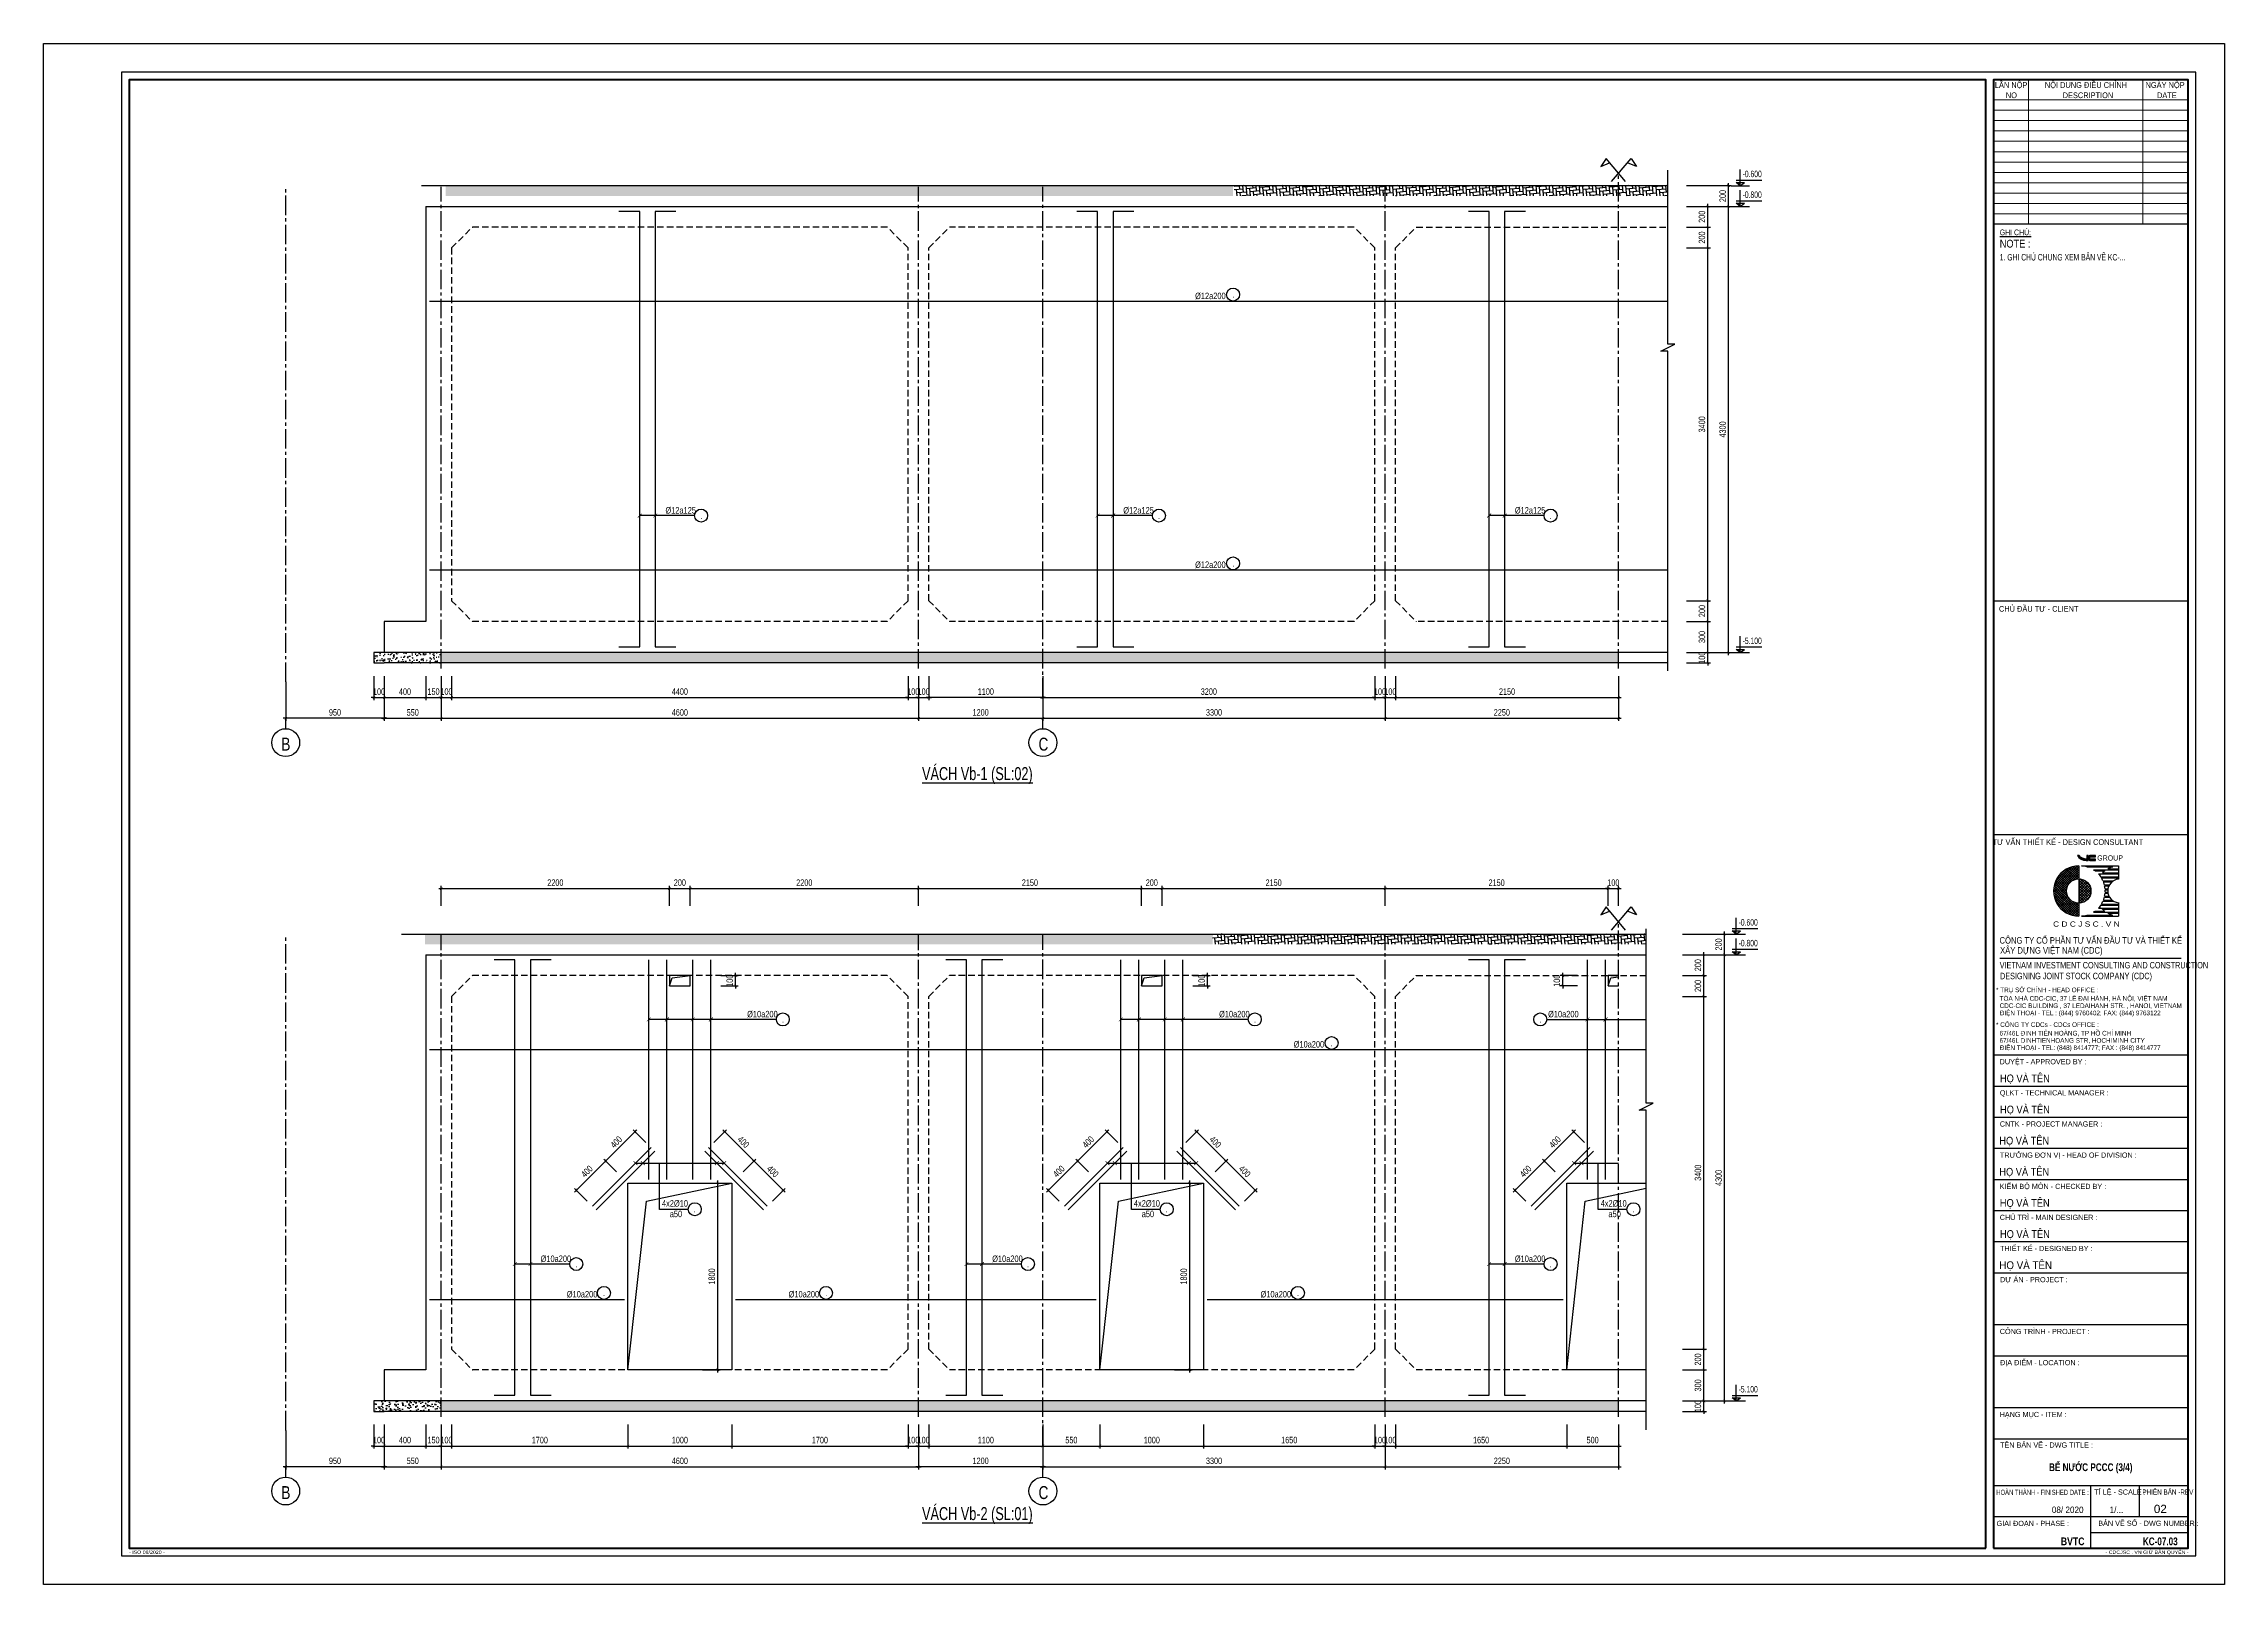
# Model space of a CAD drawing. Header units: millimetres. Extents: x -743195 to -406795, y -426565 to -367165.
# Drawn here: x -574995 to -490895, y -426565 to -367165 of the extents above; entities that cross this region are included whole.
import ezdxf
from ezdxf.enums import TextEntityAlignment as Align

# ---------------------------------------------------------------- set-up
doc = ezdxf.new("R2010")
doc.units = ezdxf.units.MM
doc.header["$LTSCALE"] = 1000
doc.header["$MEASUREMENT"] = 0
doc.linetypes.add('CENTER2', pattern=[1.125, 0.75, -0.125, 0.125, -0.125])
doc.linetypes.add('HIDDEN', pattern=[0.375, 0.25, -0.125])
for name, color, linetype in [('004HIDDEN', 252, 'HIDDEN'), ('8', 8, 'Continuous'), ('CDC -TEXT KHUNG', 7, 'Continuous'), ('CDC-KHUNGTEN', 7, 'Continuous'), ('CDC.01.AXIS', 160, 'CENTER2'), ('CDC.02.DIM', 1, 'Continuous'), ('CDC.03.BORDER', 3, 'Continuous'), ('CDC.05.STEEL', 4, 'Continuous'), ('CDC.06.TEXT', 2, 'Continuous'), ('CDC.10.HATCH', 251, 'Continuous'), ('CDC.14.STEELNUM', 3, 'Continuous'), ('CDC.16.BIGTEXT', 6, 'Continuous'), ('CHI', 1, 'Continuous'), ('DIM', 1, 'Continuous'), ('KCS_CHI', 1, 'Continuous'), ('KCS_HATCH', 8, 'Continuous')]:
    doc.layers.add(name, color=color, linetype=linetype)
doc.styles.add('ARIAL', font='arial.ttf', dxfattribs={"width": 0.7})
doc.styles.add('Arial_4', font='arial.ttf', dxfattribs={"width": 0.75, "height": 3})
doc.styles.add('Arial_B_3', font='arialbd.ttf', dxfattribs={"width": 0.75, "height": 3})
doc.styles.add('KCS_SMTEXT', font='arial.ttf', dxfattribs={"width": 0.7})
doc.styles.add('KT CDC', font='arial.ttf', dxfattribs={"width": 0.85, "height": 200})
doc.dimstyles.new('1.25', dxfattribs={"dimscale": 100, "dimtxt": 2.5, "dimasz": 1, "dimexe": 1, "dimexo": 0, "dimgap": 1, "dimtad": 1, "dimdec": 0, "dimlfac": 0.25, "dimdsep": 46, "dimtxsty": 'ARIAL', "dimblk": 'ARCHTICK', "dimcen": 1, "dimdle": 1, "dimclrd": 1, "dimclre": 1, "dimclrt": 2, "dimadec": 0, "dimazin": 0, "dimtfac": 0.00072, "dimtdec": 0, "dimtix": 1, "dimtmove": 2, "dimatfit": 3, "dimldrblk": 'ARCHTICK', "dimfxl": 1, "dimtolj": 1, "dimarcsym": 0})
pattern_1 = [(50, (6611.66, 0), (358.63009, -31.37607), [37.5, -412.5]), (355, (6611.66, 0), (-69.37567, 376.09607), [30, -330]), (100.4514, (6641.54, -2.6), (289.25469, 344.71977), [31.8701, -350.57106]), (46.1842, (6611.66, 100), (533.62052, -82.7595), [56.25, -618.75]), (96.6356, (6656.13, 93.1), (467.33135, 487.05894), [47.80514, -525.8565]), (351.1842, (6611.66, 100), (467.33097, 487.0593), [45, -495]), (21, (6661.66, 75), (298.45353, -201.30945), [37.5, -412.5]), (326, (6661.66, 75), (121.65767, 362.57502), [30, -330]), (71.4514, (6686.53, 58.22), (420.11131, 161.26525), [31.8701, -350.57106]), (37.5, (6611.66, 0), (6.079928, 166.446927), [0, -326, 0, -335, 0, -331.25]), (7.5, (6611.66, 0), (131.53477, 197.205856), [0, -191, 0, -318.5, 0, -126.25]), (327.5, (6500.16, 0), (266.911218, -11.277436), [0, -125, 0, -390, 0, -517.5]), (317.5, (6450.16, 0), (291.593085, 50.05249), [0, -162.5, 0, -259, 0, -367.5])]

msp = doc.modelspace()

# ---------------------------------------------------------------- texts
at = {"layer": 'CDC -TEXT KHUNG', "color": 6, "style": 'Arial_B_3', "width": 0.75}
msp.add_text('BỂ NƯỚC PCCC (3/4)', height=300, dxfattribs=at).set_placement((-496048.3, -422199), align=Align.CENTER)
msp.add_text('KC-07.03', height=300, dxfattribs=at).set_placement((-492694.9, -425057.5), align=Align.RIGHT)
at = {"layer": 'CDC.06.TEXT', "color": 2, "style": 'KCS_SMTEXT', "width": 0.6}
for s, p in [('-0.600', (-509105.4, -372313.5)), ('-0.800', (-509105.4, -373113.5)), ('-5.100', (-509105.4, -390313.5, 0)), ('-0.600', (-509259.8, -401167.6)), ('-0.800', (-509259.8, -401967.6)), ('-5.100', (-509259.8, -419167.6, 0))]:
    msp.add_text(s, height=250, dxfattribs=at).set_placement(p, align=Align.CENTER)
at = {"layer": 'CDC.06.TEXT', "color": 2, "linetype": 'ByBlock', "style": 'ARIAL', "width": 0.6}
msp.add_text('1. GHI CHÚ CHUNG XEM BẢN VẼ KC-...', height=250, dxfattribs=at).set_placement((-499559.1, -375400.4), align=Align.MIDDLE_LEFT)
at = {"layer": 'CDC.06.TEXT', "style": 'KCS_SMTEXT', "width": 0.75}
for s, p in [('%%C12a200', (-530588.6, -377015.4)), ('%%C12a125', (-551014.9, -385282.3)), ('%%C12a125', (-533358.8, -385282.3)), ('%%C12a125', (-518258.2, -385282.3)), ('%%C12a200', (-530588.6, -387379.5)), ('%%C10a200', (-547863.9, -404705.2)), ('%%C10a200', (-529663.9, -404705.2)), ('%%C10a200', (-516975.5, -404705.2)), ('%%C10a200', (-526788.1, -405869.5)), ('4x2%%C10', (-551148.3, -412002)), ('4x2%%C10', (-532948.3, -412002)), ('4x2%%C10', (-514948.3, -412002)), ('a50', (-550847.7, -412408.7)), ('a50', (-532647.7, -412408.7)), ('a50', (-514647.7, -412408.7)), ('%%C10a200', (-555829.4, -414136.5)), ('%%C10a200', (-538414.2, -414136.5)), ('%%C10a200', (-518258.2, -414136.5)), ('%%C10a200', (-554817.9, -415504.2)), ('%%C10a200', (-546264.5, -415504.2)), ('%%C10a200', (-528064.5, -415504.2))]:
    msp.add_text(s, height=250, dxfattribs=at).set_placement(p)
at = {"layer": 'CDC.06.TEXT', "color": 6, "style": 'KCS_SMTEXT', "width": 0.75}
for s, p in [('B', (-565826.2, -394422.8)), ('C', (-536626.2, -394422.8)), ('B', (-565826.2, -423276.9)), ('C', (-536626.2, -423276.9))]:
    msp.add_text(s, height=500, dxfattribs=at).set_placement(p)
at = {"layer": 'CDC.14.STEELNUM', "style": 'KCS_SMTEXT', "width": 0.6}
for p in [(-529118.6, -376839.4), (-549632.2, -385362.1), (-531976.1, -385362.1), (-516875.6, -385362.1), (-529118.6, -387203.5), (-546481.3, -404785), (-528281.3, -404785), (-517278.3, -404785), (-525318.1, -405693.5), (-549885.6, -412101.2), (-531685.6, -412101.2), (-513685.6, -412101.2), (-554446.8, -414216.2), (-537031.5, -414216.2), (-516875.6, -414216.2), (-553381.2, -415328.2), (-544816.2, -415328.2), (-526616.2, -415328.2)]:
    msp.add_text('.', height=250, dxfattribs=at).set_placement(p, align=Align.MIDDLE_CENTER)
at = {"layer": 'CDC.16.BIGTEXT', "style": 'KCS_SMTEXT', "width": 0.7}
for s, p in [('%%UVÁCH Vb-1 (SL:02)', (-538985.5, -395558.1)), ('%%UVÁCH Vb-2 (SL:01)', (-538985.5, -424087.2))]:
    msp.add_text(s, height=500, dxfattribs=at).set_placement(p, align=Align.CENTER)

# ---------------------------------------------------------------- blocks, each defined once
blk = doc.blocks.new('_ArchTick')
at = {"color": 0, "linetype": 'ByBlock', "const_width": 0.15}
blk.add_lwpolyline([(-0.5, -0.5), (0.5, 0.5)], dxfattribs=at)
blk = doc.blocks.new('*D144')
at = {"layer": 'CDC.02.DIM', "color": 1, "lineweight": -2, "transparency": 16777216}
for p, q in [((-562259, -391548), (-562259, -392477)), ((-561859, -391548), (-561859, -392477)), ((-562259, -392377), (-562359, -392377)), ((-562259, -392377), (-561859, -392377)), ((-561859, -392377), (-561759, -392377))]:
    blk.add_line(p, q, dxfattribs=at)
at = {"layer": 'Defpoints', "color": 0, "transparency": 16777216}
for p in [(-562259, -391548), (-561859, -391548), (-561859, -392377)]:
    blk.add_point(p, dxfattribs=at)
at = {"layer": 'CDC.02.DIM', "color": 1, "lineweight": -2, "transparency": 16777216, "xscale": 100, "yscale": 100, "zscale": 100}
blk.add_blockref('_ArchTick', (-562259, -392377), dxfattribs=at)
at = {"layer": 'CDC.02.DIM', "color": 1, "lineweight": -2, "transparency": 16777216, "xscale": 100, "yscale": 100, "zscale": 100, "rotation": 180}
blk.add_blockref('_ArchTick', (-561859, -392377), dxfattribs=at)
at = {"layer": 'CDC.02.DIM', "color": 2, "transparency": 16777216, "insert": (-562059, -392149), "char_height": 250, "attachment_point": 5, "style": 'ARIAL'}
blk.add_mtext('\\A1;100', dxfattribs=at)
blk = doc.blocks.new('*D145')
at = {"layer": 'CDC.02.DIM', "color": 1, "lineweight": -2, "transparency": 16777216}
for p, q in [((-561859, -391548), (-561859, -392477)), ((-560259, -391548), (-560259, -392477)), ((-561959, -392377), (-560159, -392377))]:
    blk.add_line(p, q, dxfattribs=at)
at = {"layer": 'Defpoints', "color": 0, "transparency": 16777216}
for p in [(-561859, -391548), (-560259, -391548), (-560259, -392377)]:
    blk.add_point(p, dxfattribs=at)
at = {"layer": 'CDC.02.DIM', "color": 1, "lineweight": -2, "transparency": 16777216, "xscale": 100, "yscale": 100, "zscale": 100, "rotation": 180}
blk.add_blockref('_ArchTick', (-561859, -392377), dxfattribs=at)
at = {"layer": 'CDC.02.DIM', "color": 1, "lineweight": -2, "transparency": 16777216, "xscale": 100, "yscale": 100, "zscale": 100}
blk.add_blockref('_ArchTick', (-560259, -392377), dxfattribs=at)
at = {"layer": 'CDC.02.DIM', "color": 2, "transparency": 16777216, "insert": (-561059, -392149), "char_height": 250, "attachment_point": 5, "style": 'ARIAL'}
blk.add_mtext('\\A1;400', dxfattribs=at)
blk = doc.blocks.new('*D146')
at = {"layer": 'CDC.02.DIM', "color": 1, "lineweight": -2, "transparency": 16777216}
for p, q in [((-560259, -391548), (-560259, -392477)), ((-559659, -391548), (-559659, -392477)), ((-560359, -392377), (-559559, -392377))]:
    blk.add_line(p, q, dxfattribs=at)
at = {"layer": 'Defpoints', "color": 0, "transparency": 16777216}
for p in [(-560259, -391548), (-559659, -391548), (-559659, -392377)]:
    blk.add_point(p, dxfattribs=at)
at = {"layer": 'CDC.02.DIM', "color": 1, "lineweight": -2, "transparency": 16777216, "xscale": 100, "yscale": 100, "zscale": 100, "rotation": 180}
blk.add_blockref('_ArchTick', (-560259, -392377), dxfattribs=at)
at = {"layer": 'CDC.02.DIM', "color": 1, "lineweight": -2, "transparency": 16777216, "xscale": 100, "yscale": 100, "zscale": 100}
blk.add_blockref('_ArchTick', (-559659, -392377), dxfattribs=at)
at = {"layer": 'CDC.02.DIM', "color": 2, "transparency": 16777216, "insert": (-559959, -392149), "char_height": 250, "attachment_point": 5, "style": 'ARIAL'}
blk.add_mtext('\\A1;150', dxfattribs=at)
blk = doc.blocks.new('*D147')
at = {"layer": 'CDC.02.DIM', "color": 1, "lineweight": -2, "transparency": 16777216}
for p, q in [((-559659, -391548), (-559659, -393277)), ((-541259, -391548), (-541259, -393277)), ((-559759, -393177), (-541159, -393177))]:
    blk.add_line(p, q, dxfattribs=at)
at = {"layer": 'Defpoints', "color": 0, "transparency": 16777216}
for p in [(-559659, -391548), (-541259, -391548), (-541259, -393177)]:
    blk.add_point(p, dxfattribs=at)
at = {"layer": 'CDC.02.DIM', "color": 1, "lineweight": -2, "transparency": 16777216, "xscale": 100, "yscale": 100, "zscale": 100, "rotation": 180}
blk.add_blockref('_ArchTick', (-559659, -393177), dxfattribs=at)
at = {"layer": 'CDC.02.DIM', "color": 1, "lineweight": -2, "transparency": 16777216, "xscale": 100, "yscale": 100, "zscale": 100}
blk.add_blockref('_ArchTick', (-541259, -393177), dxfattribs=at)
at = {"layer": 'CDC.02.DIM', "color": 2, "transparency": 16777216, "insert": (-550459, -392950), "char_height": 250, "attachment_point": 5, "style": 'ARIAL'}
blk.add_mtext('\\A1;4600', dxfattribs=at)
blk = doc.blocks.new('*D148')
at = {"layer": 'CDC.02.DIM', "color": 1, "lineweight": -2, "transparency": 16777216}
for p, q in [((-541259, -391548), (-541259, -393277)), ((-536459, -392377), (-536459, -393277)), ((-541359, -393177), (-536359, -393177))]:
    blk.add_line(p, q, dxfattribs=at)
at = {"layer": 'Defpoints', "color": 0, "transparency": 16777216}
for p in [(-541259, -391548), (-536459, -392377), (-536459, -393177)]:
    blk.add_point(p, dxfattribs=at)
at = {"layer": 'CDC.02.DIM', "color": 1, "lineweight": -2, "transparency": 16777216, "xscale": 100, "yscale": 100, "zscale": 100, "rotation": 180}
blk.add_blockref('_ArchTick', (-541259, -393177), dxfattribs=at)
at = {"layer": 'CDC.02.DIM', "color": 1, "lineweight": -2, "transparency": 16777216, "xscale": 100, "yscale": 100, "zscale": 100}
blk.add_blockref('_ArchTick', (-536459, -393177), dxfattribs=at)
at = {"layer": 'CDC.02.DIM', "color": 2, "transparency": 16777216, "insert": (-538859, -392950), "char_height": 250, "attachment_point": 5, "style": 'ARIAL'}
blk.add_mtext('\\A1;1200', dxfattribs=at)
blk = doc.blocks.new('*D149')
at = {"layer": 'CDC.02.DIM', "color": 1, "lineweight": -2, "transparency": 16777216}
for p, q in [((-561859, -391548), (-561859, -393277)), ((-559659, -391548), (-559659, -393277)), ((-561959, -393177), (-559559, -393177))]:
    blk.add_line(p, q, dxfattribs=at)
at = {"layer": 'Defpoints', "color": 0, "transparency": 16777216}
for p in [(-561859, -391548), (-559659, -391548), (-559659, -393177)]:
    blk.add_point(p, dxfattribs=at)
at = {"layer": 'CDC.02.DIM', "color": 1, "lineweight": -2, "transparency": 16777216, "xscale": 100, "yscale": 100, "zscale": 100, "rotation": 180}
blk.add_blockref('_ArchTick', (-561859, -393177), dxfattribs=at)
at = {"layer": 'CDC.02.DIM', "color": 1, "lineweight": -2, "transparency": 16777216, "xscale": 100, "yscale": 100, "zscale": 100}
blk.add_blockref('_ArchTick', (-559659, -393177), dxfattribs=at)
at = {"layer": 'CDC.02.DIM', "color": 2, "transparency": 16777216, "insert": (-560759, -392950), "char_height": 250, "attachment_point": 5, "style": 'ARIAL'}
blk.add_mtext('\\A1;550', dxfattribs=at)
blk = doc.blocks.new('*D150')
at = {"layer": 'CDC.02.DIM', "color": 1, "lineweight": -2, "transparency": 16777216}
for p, q in [((-511636, -390641), (-510714, -390641)), ((-511636, -391041), (-510714, -391041)), ((-510814, -390641), (-510814, -390541)), ((-510814, -391041), (-510814, -390641)), ((-510814, -391041), (-510814, -391141))]:
    blk.add_line(p, q, dxfattribs=at)
at = {"layer": 'Defpoints', "color": 0, "transparency": 16777216}
for p in [(-511636, -390641, 0), (-511636, -391041, 0), (-510814, -390641)]:
    blk.add_point(p, dxfattribs=at)
at = {"layer": 'CDC.02.DIM', "color": 1, "lineweight": -2, "transparency": 16777216, "xscale": 100, "yscale": 100, "zscale": 100}
for p, rotation in [((-510814, -390641), 270), ((-510814, -391041), 90)]:
    blk.add_blockref('_ArchTick', p, dxfattribs=dict(at, rotation=rotation))
at = {"layer": 'CDC.02.DIM', "color": 2, "transparency": 16777216, "insert": (-511042, -390841), "char_height": 250, "attachment_point": 5, "rotation": 90, "style": 'ARIAL'}
blk.add_mtext('\\A1;100', dxfattribs=at)
blk = doc.blocks.new('*D151')
at = {"layer": 'CDC.02.DIM', "color": 1, "lineweight": -2, "transparency": 16777216}
for p, q in [((-510814, -390741), (-510814, -389341)), ((-511636, -389441), (-510714, -389441)), ((-511636, -390641), (-510714, -390641))]:
    blk.add_line(p, q, dxfattribs=at)
at = {"layer": 'Defpoints', "color": 0, "transparency": 16777216}
for p in [(-511636, -389441, 0), (-510814, -389441), (-511636, -390641, 0)]:
    blk.add_point(p, dxfattribs=at)
at = {"layer": 'CDC.02.DIM', "color": 1, "lineweight": -2, "transparency": 16777216, "xscale": 100, "yscale": 100, "zscale": 100}
for p, rotation in [((-510814, -389441), 90), ((-510814, -390641), 270)]:
    blk.add_blockref('_ArchTick', p, dxfattribs=dict(at, rotation=rotation))
at = {"layer": 'CDC.02.DIM', "color": 2, "transparency": 16777216, "insert": (-511042, -390041), "char_height": 250, "attachment_point": 5, "rotation": 90, "style": 'ARIAL'}
blk.add_mtext('\\A1;300', dxfattribs=at)
blk = doc.blocks.new('CAODO')
at = {"layer": 'KCS_HATCH'}
blk.add_hatch(color=256, dxfattribs=at).paths.add_polyline_path([(-3270, 14651), (-3310, 14651), (-3270, 14621)])
at = {"layer": 'CHI'}
for q in [(-3310, 14651), (-3230, 14651)]:
    blk.add_line((-3270, 14621), q, dxfattribs=at)
at = {"layer": 'DIM'}
for p, q in [((-3357, 14621), (-3182, 14621)), ((-3310, 14651), (-3230, 14651)), ((-3270, 14621), (-3270, 14651))]:
    blk.add_line(p, q, dxfattribs=at)
at = {"layer": 'KCS_CHI'}
for p, q in [((-3270, 14621), (-3270, 14778)), ((-3310, 14675), (-3062, 14675))]:
    blk.add_line(p, q, dxfattribs=at)
blk = doc.blocks.new('*D152')
at = {"layer": 'CDC.02.DIM', "color": 1, "lineweight": -2, "transparency": 16777216}
for p, q in [((-511636, -375041), (-510714, -375041)), ((-510814, -388741), (-510814, -374941)), ((-511636, -388641), (-510714, -388641))]:
    blk.add_line(p, q, dxfattribs=at)
at = {"layer": 'Defpoints', "color": 0, "transparency": 16777216}
for p in [(-511636, -375041), (-510814, -375041), (-511636, -388641)]:
    blk.add_point(p, dxfattribs=at)
at = {"layer": 'CDC.02.DIM', "color": 1, "lineweight": -2, "transparency": 16777216, "xscale": 100, "yscale": 100, "zscale": 100}
for p, rotation in [((-510814, -375041), 90), ((-510814, -388641), 270)]:
    blk.add_blockref('_ArchTick', p, dxfattribs=dict(at, rotation=rotation))
at = {"layer": 'CDC.02.DIM', "color": 2, "transparency": 16777216, "insert": (-511042, -381841), "char_height": 250, "attachment_point": 5, "rotation": 90, "style": 'ARIAL'}
blk.add_mtext('\\A1;3400', dxfattribs=at)
blk = doc.blocks.new('*D153')
at = {"layer": 'CDC.02.DIM', "color": 1, "lineweight": -2, "transparency": 16777216}
for p, q in [((-511636, -374241), (-510714, -374241)), ((-510814, -375141), (-510814, -374141)), ((-511636, -375041), (-510714, -375041))]:
    blk.add_line(p, q, dxfattribs=at)
at = {"layer": 'Defpoints', "color": 0, "transparency": 16777216}
for p in [(-511636, -374241), (-510814, -374241), (-511636, -375041)]:
    blk.add_point(p, dxfattribs=at)
at = {"layer": 'CDC.02.DIM', "color": 1, "lineweight": -2, "transparency": 16777216, "xscale": 100, "yscale": 100, "zscale": 100}
for p, rotation in [((-510814, -374241), 90), ((-510814, -375041), 270)]:
    blk.add_blockref('_ArchTick', p, dxfattribs=dict(at, rotation=rotation))
at = {"layer": 'CDC.02.DIM', "color": 2, "transparency": 16777216, "insert": (-511042, -374641), "char_height": 250, "attachment_point": 5, "rotation": 90, "style": 'ARIAL'}
blk.add_mtext('\\A1;200', dxfattribs=at)
blk = doc.blocks.new('*D154')
at = {"layer": 'CDC.02.DIM', "color": 1, "lineweight": -2, "transparency": 16777216}
for p, q in [((-510814, -374341), (-510814, -373341)), ((-511636, -373441), (-510714, -373441)), ((-511636, -374241), (-510714, -374241))]:
    blk.add_line(p, q, dxfattribs=at)
at = {"layer": 'Defpoints', "color": 0, "transparency": 16777216}
for p in [(-511636, -373441), (-511636, -374241), (-510814, -373441)]:
    blk.add_point(p, dxfattribs=at)
at = {"layer": 'CDC.02.DIM', "color": 1, "lineweight": -2, "transparency": 16777216, "xscale": 100, "yscale": 100, "zscale": 100}
for p, rotation in [((-510814, -373441), 90), ((-510814, -374241), 270)]:
    blk.add_blockref('_ArchTick', p, dxfattribs=dict(at, rotation=rotation))
at = {"layer": 'CDC.02.DIM', "color": 2, "transparency": 16777216, "insert": (-511042, -373841), "char_height": 250, "attachment_point": 5, "rotation": 90, "style": 'ARIAL'}
blk.add_mtext('\\A1;200', dxfattribs=at)
blk = doc.blocks.new('*D155')
at = {"layer": 'CDC.02.DIM', "color": 1, "lineweight": -2, "transparency": 16777216}
for p, q in [((-510814, -389541), (-510814, -388541)), ((-511636, -388641), (-510714, -388641)), ((-511636, -389441), (-510714, -389441))]:
    blk.add_line(p, q, dxfattribs=at)
at = {"layer": 'Defpoints', "color": 0, "transparency": 16777216}
for p in [(-511636, -388641), (-510814, -388641), (-511636, -389441)]:
    blk.add_point(p, dxfattribs=at)
at = {"layer": 'CDC.02.DIM', "color": 1, "lineweight": -2, "transparency": 16777216, "xscale": 100, "yscale": 100, "zscale": 100}
for p, rotation in [((-510814, -388641), 90), ((-510814, -389441), 270)]:
    blk.add_blockref('_ArchTick', p, dxfattribs=dict(at, rotation=rotation))
at = {"layer": 'CDC.02.DIM', "color": 2, "transparency": 16777216, "insert": (-511042, -389041), "char_height": 250, "attachment_point": 5, "rotation": 90, "style": 'ARIAL'}
blk.add_mtext('\\A1;200', dxfattribs=at)
blk = doc.blocks.new('*D156')
at = {"layer": 'CDC.02.DIM', "color": 1, "lineweight": -2, "transparency": 16777216}
for p, q in [((-510015, -390741), (-510015, -373341)), ((-511636, -373441), (-509915, -373441)), ((-511636, -390641), (-509915, -390641))]:
    blk.add_line(p, q, dxfattribs=at)
at = {"layer": 'Defpoints', "color": 0, "transparency": 16777216}
for p in [(-511636, -373441), (-510015, -373441), (-511636, -390641)]:
    blk.add_point(p, dxfattribs=at)
at = {"layer": 'CDC.02.DIM', "color": 1, "lineweight": -2, "transparency": 16777216, "xscale": 100, "yscale": 100, "zscale": 100}
for p, rotation in [((-510015, -373441), 90), ((-510015, -390641), 270)]:
    blk.add_blockref('_ArchTick', p, dxfattribs=dict(at, rotation=rotation))
at = {"layer": 'CDC.02.DIM', "color": 2, "transparency": 16777216, "insert": (-510242, -382041), "char_height": 250, "attachment_point": 5, "rotation": 90, "style": 'ARIAL'}
blk.add_mtext('\\A1;4300', dxfattribs=at)
blk = doc.blocks.new('*D157')
at = {"layer": 'CDC.02.DIM', "color": 1, "lineweight": -2, "transparency": 16777216}
for p, q in [((-510015, -373541), (-510015, -372541)), ((-511636, -372641), (-509915, -372641)), ((-511636, -373441), (-509915, -373441))]:
    blk.add_line(p, q, dxfattribs=at)
at = {"layer": 'Defpoints', "color": 0, "transparency": 16777216}
for p in [(-511636, -372641), (-510015, -372641), (-511636, -373441)]:
    blk.add_point(p, dxfattribs=at)
at = {"layer": 'CDC.02.DIM', "color": 1, "lineweight": -2, "transparency": 16777216, "xscale": 100, "yscale": 100, "zscale": 100}
for p, rotation in [((-510015, -372641), 90), ((-510015, -373441), 270)]:
    blk.add_blockref('_ArchTick', p, dxfattribs=dict(at, rotation=rotation))
at = {"layer": 'CDC.02.DIM', "color": 2, "transparency": 16777216, "insert": (-510242, -373041), "char_height": 250, "attachment_point": 5, "rotation": 90, "style": 'ARIAL'}
blk.add_mtext('\\A1;200', dxfattribs=at)
blk = doc.blocks.new('*D158')
at = {"layer": 'CDC.02.DIM', "color": 1, "lineweight": -2, "transparency": 16777216}
for p, q in [((-523259, -391548), (-523259, -393277)), ((-514259, -391548), (-514259, -393277)), ((-523359, -393177), (-514159, -393177))]:
    blk.add_line(p, q, dxfattribs=at)
at = {"layer": 'Defpoints', "color": 0, "transparency": 16777216}
for p in [(-523259, -391548), (-514259, -391548), (-514259, -393177)]:
    blk.add_point(p, dxfattribs=at)
at = {"layer": 'CDC.02.DIM', "color": 1, "lineweight": -2, "transparency": 16777216, "xscale": 100, "yscale": 100, "zscale": 100, "rotation": 180}
blk.add_blockref('_ArchTick', (-523259, -393177), dxfattribs=at)
at = {"layer": 'CDC.02.DIM', "color": 1, "lineweight": -2, "transparency": 16777216, "xscale": 100, "yscale": 100, "zscale": 100}
blk.add_blockref('_ArchTick', (-514259, -393177), dxfattribs=at)
at = {"layer": 'CDC.02.DIM', "color": 2, "transparency": 16777216, "insert": (-518759, -392950), "char_height": 250, "attachment_point": 5, "style": 'ARIAL'}
blk.add_mtext('\\A1;2250', dxfattribs=at)
blk = doc.blocks.new('*D159')
at = {"layer": 'CDC.02.DIM', "color": 1, "lineweight": -2, "transparency": 16777216}
for p, q in [((-559659, -391548), (-559659, -392477)), ((-559259, -391548), (-559259, -392477)), ((-559659, -392377), (-559759, -392377)), ((-559659, -392377), (-559259, -392377)), ((-559259, -392377), (-559159, -392377))]:
    blk.add_line(p, q, dxfattribs=at)
at = {"layer": 'Defpoints', "color": 0, "transparency": 16777216}
for p in [(-559659, -391548), (-559259, -391548), (-559259, -392377)]:
    blk.add_point(p, dxfattribs=at)
at = {"layer": 'CDC.02.DIM', "color": 1, "lineweight": -2, "transparency": 16777216, "xscale": 100, "yscale": 100, "zscale": 100}
blk.add_blockref('_ArchTick', (-559659, -392377), dxfattribs=at)
at = {"layer": 'CDC.02.DIM', "color": 1, "lineweight": -2, "transparency": 16777216, "xscale": 100, "yscale": 100, "zscale": 100, "rotation": 180}
blk.add_blockref('_ArchTick', (-559259, -392377), dxfattribs=at)
at = {"layer": 'CDC.02.DIM', "color": 2, "transparency": 16777216, "insert": (-559459, -392149), "char_height": 250, "attachment_point": 5, "style": 'ARIAL'}
blk.add_mtext('\\A1;100', dxfattribs=at)
blk = doc.blocks.new('*D160')
at = {"layer": 'CDC.02.DIM', "color": 1, "lineweight": -2, "transparency": 16777216}
for p, q in [((-559259, -391548), (-559259, -392477)), ((-541659, -391548), (-541659, -392477)), ((-559359, -392377), (-541559, -392377))]:
    blk.add_line(p, q, dxfattribs=at)
at = {"layer": 'Defpoints', "color": 0, "transparency": 16777216}
for p in [(-559259, -391548), (-541659, -391548), (-541659, -392377)]:
    blk.add_point(p, dxfattribs=at)
at = {"layer": 'CDC.02.DIM', "color": 1, "lineweight": -2, "transparency": 16777216, "xscale": 100, "yscale": 100, "zscale": 100, "rotation": 180}
blk.add_blockref('_ArchTick', (-559259, -392377), dxfattribs=at)
at = {"layer": 'CDC.02.DIM', "color": 1, "lineweight": -2, "transparency": 16777216, "xscale": 100, "yscale": 100, "zscale": 100}
blk.add_blockref('_ArchTick', (-541659, -392377), dxfattribs=at)
at = {"layer": 'CDC.02.DIM', "color": 2, "transparency": 16777216, "insert": (-550459, -392149), "char_height": 250, "attachment_point": 5, "style": 'ARIAL'}
blk.add_mtext('\\A1;4400', dxfattribs=at)
blk = doc.blocks.new('*D161')
at = {"layer": 'CDC.02.DIM', "color": 1, "lineweight": -2, "transparency": 16777216}
for p, q in [((-541659, -391548), (-541659, -392477)), ((-541259, -391548), (-541259, -392477)), ((-541659, -392377), (-541759, -392377)), ((-541659, -392377), (-541259, -392377)), ((-541259, -392377), (-541159, -392377))]:
    blk.add_line(p, q, dxfattribs=at)
at = {"layer": 'Defpoints', "color": 0, "transparency": 16777216}
for p in [(-541659, -391548), (-541259, -391548), (-541259, -392377)]:
    blk.add_point(p, dxfattribs=at)
at = {"layer": 'CDC.02.DIM', "color": 1, "lineweight": -2, "transparency": 16777216, "xscale": 100, "yscale": 100, "zscale": 100}
blk.add_blockref('_ArchTick', (-541659, -392377), dxfattribs=at)
at = {"layer": 'CDC.02.DIM', "color": 1, "lineweight": -2, "transparency": 16777216, "xscale": 100, "yscale": 100, "zscale": 100, "rotation": 180}
blk.add_blockref('_ArchTick', (-541259, -392377), dxfattribs=at)
at = {"layer": 'CDC.02.DIM', "color": 2, "transparency": 16777216, "insert": (-541459, -392149), "char_height": 250, "attachment_point": 5, "style": 'ARIAL'}
blk.add_mtext('\\A1;100', dxfattribs=at)
blk = doc.blocks.new('*D162')
at = {"layer": 'CDC.02.DIM', "color": 1, "lineweight": -2, "transparency": 16777216}
for p, q in [((-541259, -391548), (-541259, -392477)), ((-540859, -391548), (-540859, -392477)), ((-541259, -392377), (-541359, -392377)), ((-541259, -392377), (-540859, -392377)), ((-540859, -392377), (-540759, -392377))]:
    blk.add_line(p, q, dxfattribs=at)
at = {"layer": 'Defpoints', "color": 0, "transparency": 16777216}
for p in [(-541259, -391548), (-540859, -391548), (-540859, -392377)]:
    blk.add_point(p, dxfattribs=at)
at = {"layer": 'CDC.02.DIM', "color": 1, "lineweight": -2, "transparency": 16777216, "xscale": 100, "yscale": 100, "zscale": 100}
blk.add_blockref('_ArchTick', (-541259, -392377), dxfattribs=at)
at = {"layer": 'CDC.02.DIM', "color": 1, "lineweight": -2, "transparency": 16777216, "xscale": 100, "yscale": 100, "zscale": 100, "rotation": 180}
blk.add_blockref('_ArchTick', (-540859, -392377), dxfattribs=at)
at = {"layer": 'CDC.02.DIM', "color": 2, "transparency": 16777216, "insert": (-541059, -392149), "char_height": 250, "attachment_point": 5, "style": 'ARIAL'}
blk.add_mtext('\\A1;100', dxfattribs=at)
blk = doc.blocks.new('*D163')
at = {"layer": 'CDC.02.DIM', "color": 1, "lineweight": -2, "transparency": 16777216}
for p, q in [((-536459, -391548), (-536459, -392477)), ((-523659, -391548), (-523659, -392477)), ((-536559, -392377), (-523559, -392377))]:
    blk.add_line(p, q, dxfattribs=at)
at = {"layer": 'Defpoints', "color": 0, "transparency": 16777216}
for p in [(-536459, -391548), (-523659, -391548), (-523659, -392377)]:
    blk.add_point(p, dxfattribs=at)
at = {"layer": 'CDC.02.DIM', "color": 1, "lineweight": -2, "transparency": 16777216, "xscale": 100, "yscale": 100, "zscale": 100, "rotation": 180}
blk.add_blockref('_ArchTick', (-536459, -392377), dxfattribs=at)
at = {"layer": 'CDC.02.DIM', "color": 1, "lineweight": -2, "transparency": 16777216, "xscale": 100, "yscale": 100, "zscale": 100}
blk.add_blockref('_ArchTick', (-523659, -392377), dxfattribs=at)
at = {"layer": 'CDC.02.DIM', "color": 2, "transparency": 16777216, "insert": (-530059, -392149), "char_height": 250, "attachment_point": 5, "style": 'ARIAL'}
blk.add_mtext('\\A1;3200', dxfattribs=at)
blk = doc.blocks.new('*D164')
at = {"layer": 'CDC.02.DIM', "color": 1, "lineweight": -2, "transparency": 16777216}
for p, q in [((-523659, -391548), (-523659, -392477)), ((-523259, -391548), (-523259, -392477)), ((-523659, -392377), (-523759, -392377)), ((-523659, -392377), (-523259, -392377)), ((-523259, -392377), (-523159, -392377))]:
    blk.add_line(p, q, dxfattribs=at)
at = {"layer": 'Defpoints', "color": 0, "transparency": 16777216}
for p in [(-523659, -391548), (-523259, -391548), (-523259, -392377)]:
    blk.add_point(p, dxfattribs=at)
at = {"layer": 'CDC.02.DIM', "color": 1, "lineweight": -2, "transparency": 16777216, "xscale": 100, "yscale": 100, "zscale": 100}
blk.add_blockref('_ArchTick', (-523659, -392377), dxfattribs=at)
at = {"layer": 'CDC.02.DIM', "color": 1, "lineweight": -2, "transparency": 16777216, "xscale": 100, "yscale": 100, "zscale": 100, "rotation": 180}
blk.add_blockref('_ArchTick', (-523259, -392377), dxfattribs=at)
at = {"layer": 'CDC.02.DIM', "color": 2, "transparency": 16777216, "insert": (-523459, -392149), "char_height": 250, "attachment_point": 5, "style": 'ARIAL'}
blk.add_mtext('\\A1;100', dxfattribs=at)
blk = doc.blocks.new('*D165')
at = {"layer": 'CDC.02.DIM', "color": 1, "lineweight": -2, "transparency": 16777216}
for p, q in [((-523259, -391548), (-523259, -392477)), ((-522859, -391548), (-522859, -392477)), ((-523259, -392377), (-523359, -392377)), ((-523259, -392377), (-522859, -392377)), ((-522859, -392377), (-522759, -392377))]:
    blk.add_line(p, q, dxfattribs=at)
at = {"layer": 'Defpoints', "color": 0, "transparency": 16777216}
for p in [(-523259, -391548), (-522859, -391548), (-522859, -392377)]:
    blk.add_point(p, dxfattribs=at)
at = {"layer": 'CDC.02.DIM', "color": 1, "lineweight": -2, "transparency": 16777216, "xscale": 100, "yscale": 100, "zscale": 100}
blk.add_blockref('_ArchTick', (-523259, -392377), dxfattribs=at)
at = {"layer": 'CDC.02.DIM', "color": 1, "lineweight": -2, "transparency": 16777216, "xscale": 100, "yscale": 100, "zscale": 100, "rotation": 180}
blk.add_blockref('_ArchTick', (-522859, -392377), dxfattribs=at)
at = {"layer": 'CDC.02.DIM', "color": 2, "transparency": 16777216, "insert": (-523059, -392149), "char_height": 250, "attachment_point": 5, "style": 'ARIAL'}
blk.add_mtext('\\A1;100', dxfattribs=at)
blk = doc.blocks.new('*D166')
at = {"layer": 'CDC.02.DIM', "color": 1, "lineweight": -2, "transparency": 16777216}
for p, q in [((-522859, -391548), (-522859, -392477)), ((-514259, -391548), (-514259, -392477)), ((-522959, -392377), (-514159, -392377))]:
    blk.add_line(p, q, dxfattribs=at)
at = {"layer": 'Defpoints', "color": 0, "transparency": 16777216}
for p in [(-522859, -391548), (-514259, -391548), (-514259, -392377)]:
    blk.add_point(p, dxfattribs=at)
at = {"layer": 'CDC.02.DIM', "color": 1, "lineweight": -2, "transparency": 16777216, "xscale": 100, "yscale": 100, "zscale": 100, "rotation": 180}
blk.add_blockref('_ArchTick', (-522859, -392377), dxfattribs=at)
at = {"layer": 'CDC.02.DIM', "color": 1, "lineweight": -2, "transparency": 16777216, "xscale": 100, "yscale": 100, "zscale": 100}
blk.add_blockref('_ArchTick', (-514259, -392377), dxfattribs=at)
at = {"layer": 'CDC.02.DIM', "color": 2, "transparency": 16777216, "insert": (-518559, -392149), "char_height": 250, "attachment_point": 5, "style": 'ARIAL'}
blk.add_mtext('\\A1;2150', dxfattribs=at)
blk = doc.blocks.new('*D167')
at = {"layer": 'CDC.02.DIM', "color": 1, "lineweight": -2, "transparency": 16777216}
for p, q in [((-562259, -420402), (-562259, -421331)), ((-561859, -420402), (-561859, -421331)), ((-562259, -421231), (-562359, -421231)), ((-562259, -421231), (-561859, -421231)), ((-561859, -421231), (-561759, -421231))]:
    blk.add_line(p, q, dxfattribs=at)
at = {"layer": 'Defpoints', "color": 0, "transparency": 16777216}
for p in [(-562259, -420402), (-561859, -420402), (-561859, -421231)]:
    blk.add_point(p, dxfattribs=at)
at = {"layer": 'CDC.02.DIM', "color": 1, "lineweight": -2, "transparency": 16777216, "xscale": 100, "yscale": 100, "zscale": 100}
blk.add_blockref('_ArchTick', (-562259, -421231), dxfattribs=at)
at = {"layer": 'CDC.02.DIM', "color": 1, "lineweight": -2, "transparency": 16777216, "xscale": 100, "yscale": 100, "zscale": 100, "rotation": 180}
blk.add_blockref('_ArchTick', (-561859, -421231), dxfattribs=at)
at = {"layer": 'CDC.02.DIM', "color": 2, "transparency": 16777216, "insert": (-562059, -421003), "char_height": 250, "attachment_point": 5, "style": 'ARIAL'}
blk.add_mtext('\\A1;100', dxfattribs=at)
blk = doc.blocks.new('*D168')
at = {"layer": 'CDC.02.DIM', "color": 1, "lineweight": -2, "transparency": 16777216}
for p, q in [((-561859, -420402), (-561859, -421331)), ((-560259, -420402), (-560259, -421331)), ((-561959, -421231), (-560159, -421231))]:
    blk.add_line(p, q, dxfattribs=at)
at = {"layer": 'Defpoints', "color": 0, "transparency": 16777216}
for p in [(-561859, -420402), (-560259, -420402), (-560259, -421231)]:
    blk.add_point(p, dxfattribs=at)
at = {"layer": 'CDC.02.DIM', "color": 1, "lineweight": -2, "transparency": 16777216, "xscale": 100, "yscale": 100, "zscale": 100, "rotation": 180}
blk.add_blockref('_ArchTick', (-561859, -421231), dxfattribs=at)
at = {"layer": 'CDC.02.DIM', "color": 1, "lineweight": -2, "transparency": 16777216, "xscale": 100, "yscale": 100, "zscale": 100}
blk.add_blockref('_ArchTick', (-560259, -421231), dxfattribs=at)
at = {"layer": 'CDC.02.DIM', "color": 2, "transparency": 16777216, "insert": (-561059, -421003), "char_height": 250, "attachment_point": 5, "style": 'ARIAL'}
blk.add_mtext('\\A1;400', dxfattribs=at)
blk = doc.blocks.new('*D169')
at = {"layer": 'CDC.02.DIM', "color": 1, "lineweight": -2, "transparency": 16777216}
for p, q in [((-560259, -420402), (-560259, -421331)), ((-559659, -420402), (-559659, -421331)), ((-560359, -421231), (-559559, -421231))]:
    blk.add_line(p, q, dxfattribs=at)
at = {"layer": 'Defpoints', "color": 0, "transparency": 16777216}
for p in [(-560259, -420402), (-559659, -420402), (-559659, -421231)]:
    blk.add_point(p, dxfattribs=at)
at = {"layer": 'CDC.02.DIM', "color": 1, "lineweight": -2, "transparency": 16777216, "xscale": 100, "yscale": 100, "zscale": 100, "rotation": 180}
blk.add_blockref('_ArchTick', (-560259, -421231), dxfattribs=at)
at = {"layer": 'CDC.02.DIM', "color": 1, "lineweight": -2, "transparency": 16777216, "xscale": 100, "yscale": 100, "zscale": 100}
blk.add_blockref('_ArchTick', (-559659, -421231), dxfattribs=at)
at = {"layer": 'CDC.02.DIM', "color": 2, "transparency": 16777216, "insert": (-559959, -421003), "char_height": 250, "attachment_point": 5, "style": 'ARIAL'}
blk.add_mtext('\\A1;150', dxfattribs=at)
blk = doc.blocks.new('*D170')
at = {"layer": 'CDC.02.DIM', "color": 1, "lineweight": -2, "transparency": 16777216}
for p, q in [((-559659, -420402), (-559659, -422131)), ((-541259, -420402), (-541259, -422131)), ((-559759, -422031), (-541159, -422031))]:
    blk.add_line(p, q, dxfattribs=at)
at = {"layer": 'Defpoints', "color": 0, "transparency": 16777216}
for p in [(-559659, -420402), (-541259, -420402), (-541259, -422031)]:
    blk.add_point(p, dxfattribs=at)
at = {"layer": 'CDC.02.DIM', "color": 1, "lineweight": -2, "transparency": 16777216, "xscale": 100, "yscale": 100, "zscale": 100, "rotation": 180}
blk.add_blockref('_ArchTick', (-559659, -422031), dxfattribs=at)
at = {"layer": 'CDC.02.DIM', "color": 1, "lineweight": -2, "transparency": 16777216, "xscale": 100, "yscale": 100, "zscale": 100}
blk.add_blockref('_ArchTick', (-541259, -422031), dxfattribs=at)
at = {"layer": 'CDC.02.DIM', "color": 2, "transparency": 16777216, "insert": (-550459, -421804), "char_height": 250, "attachment_point": 5, "style": 'ARIAL'}
blk.add_mtext('\\A1;4600', dxfattribs=at)
blk = doc.blocks.new('*D171')
at = {"layer": 'CDC.02.DIM', "color": 1, "lineweight": -2, "transparency": 16777216}
for p, q in [((-536459, -420402), (-536459, -422131)), ((-523259, -420402), (-523259, -422131)), ((-536559, -422031), (-523159, -422031))]:
    blk.add_line(p, q, dxfattribs=at)
at = {"layer": 'Defpoints', "color": 0, "transparency": 16777216}
for p in [(-536459, -420402), (-523259, -420402), (-523259, -422031)]:
    blk.add_point(p, dxfattribs=at)
at = {"layer": 'CDC.02.DIM', "color": 1, "lineweight": -2, "transparency": 16777216, "xscale": 100, "yscale": 100, "zscale": 100, "rotation": 180}
blk.add_blockref('_ArchTick', (-536459, -422031), dxfattribs=at)
at = {"layer": 'CDC.02.DIM', "color": 1, "lineweight": -2, "transparency": 16777216, "xscale": 100, "yscale": 100, "zscale": 100}
blk.add_blockref('_ArchTick', (-523259, -422031), dxfattribs=at)
at = {"layer": 'CDC.02.DIM', "color": 2, "transparency": 16777216, "insert": (-529859, -421804), "char_height": 250, "attachment_point": 5, "style": 'ARIAL'}
blk.add_mtext('\\A1;3300', dxfattribs=at)
blk = doc.blocks.new('*D172')
at = {"layer": 'CDC.02.DIM', "color": 1, "lineweight": -2, "transparency": 16777216}
for p, q in [((-561859, -420402), (-561859, -422131)), ((-559659, -420402), (-559659, -422131)), ((-561959, -422031), (-559559, -422031))]:
    blk.add_line(p, q, dxfattribs=at)
at = {"layer": 'Defpoints', "color": 0, "transparency": 16777216}
for p in [(-561859, -420402), (-559659, -420402), (-559659, -422031)]:
    blk.add_point(p, dxfattribs=at)
at = {"layer": 'CDC.02.DIM', "color": 1, "lineweight": -2, "transparency": 16777216, "xscale": 100, "yscale": 100, "zscale": 100, "rotation": 180}
blk.add_blockref('_ArchTick', (-561859, -422031), dxfattribs=at)
at = {"layer": 'CDC.02.DIM', "color": 1, "lineweight": -2, "transparency": 16777216, "xscale": 100, "yscale": 100, "zscale": 100}
blk.add_blockref('_ArchTick', (-559659, -422031), dxfattribs=at)
at = {"layer": 'CDC.02.DIM', "color": 2, "transparency": 16777216, "insert": (-560759, -421804), "char_height": 250, "attachment_point": 5, "style": 'ARIAL'}
blk.add_mtext('\\A1;550', dxfattribs=at)
blk = doc.blocks.new('*D173')
at = {"layer": 'CDC.02.DIM', "color": 1, "lineweight": -2, "transparency": 16777216}
for p, q in [((-511790, -419495), (-510869, -419495)), ((-510969, -419495), (-510969, -419395)), ((-510969, -419895), (-510969, -419495)), ((-511790, -419895), (-510869, -419895)), ((-510969, -419895), (-510969, -419995))]:
    blk.add_line(p, q, dxfattribs=at)
at = {"layer": 'Defpoints', "color": 0, "transparency": 16777216}
for p in [(-511790, -419495, 0), (-510969, -419495), (-511790, -419895, 0)]:
    blk.add_point(p, dxfattribs=at)
at = {"layer": 'CDC.02.DIM', "color": 1, "lineweight": -2, "transparency": 16777216, "xscale": 100, "yscale": 100, "zscale": 100}
for p, rotation in [((-510969, -419495), 270), ((-510969, -419895), 90)]:
    blk.add_blockref('_ArchTick', p, dxfattribs=dict(at, rotation=rotation))
at = {"layer": 'CDC.02.DIM', "color": 2, "transparency": 16777216, "insert": (-511196, -419695), "char_height": 250, "attachment_point": 5, "rotation": 90, "style": 'ARIAL'}
blk.add_mtext('\\A1;100', dxfattribs=at)
blk = doc.blocks.new('*D174')
at = {"layer": 'CDC.02.DIM', "color": 1, "lineweight": -2, "transparency": 16777216}
for p, q in [((-511790, -418295), (-510869, -418295)), ((-510969, -419595), (-510969, -418195)), ((-511790, -419495), (-510869, -419495))]:
    blk.add_line(p, q, dxfattribs=at)
at = {"layer": 'Defpoints', "color": 0, "transparency": 16777216}
for p in [(-511790, -418295, 0), (-510969, -418295), (-511790, -419495, 0)]:
    blk.add_point(p, dxfattribs=at)
at = {"layer": 'CDC.02.DIM', "color": 1, "lineweight": -2, "transparency": 16777216, "xscale": 100, "yscale": 100, "zscale": 100}
for p, rotation in [((-510969, -418295), 90), ((-510969, -419495), 270)]:
    blk.add_blockref('_ArchTick', p, dxfattribs=dict(at, rotation=rotation))
at = {"layer": 'CDC.02.DIM', "color": 2, "transparency": 16777216, "insert": (-511196, -418895), "char_height": 250, "attachment_point": 5, "rotation": 90, "style": 'ARIAL'}
blk.add_mtext('\\A1;300', dxfattribs=at)
blk = doc.blocks.new('*D175')
at = {"layer": 'CDC.02.DIM', "color": 1, "lineweight": -2, "transparency": 16777216}
for p, q in [((-511790, -403895), (-510869, -403895)), ((-510969, -417595), (-510969, -403795)), ((-511790, -417495), (-510869, -417495))]:
    blk.add_line(p, q, dxfattribs=at)
at = {"layer": 'Defpoints', "color": 0, "transparency": 16777216}
for p in [(-511790, -403895), (-510969, -403895), (-511790, -417495)]:
    blk.add_point(p, dxfattribs=at)
at = {"layer": 'CDC.02.DIM', "color": 1, "lineweight": -2, "transparency": 16777216, "xscale": 100, "yscale": 100, "zscale": 100}
for p, rotation in [((-510969, -403895), 90), ((-510969, -417495), 270)]:
    blk.add_blockref('_ArchTick', p, dxfattribs=dict(at, rotation=rotation))
at = {"layer": 'CDC.02.DIM', "color": 2, "transparency": 16777216, "insert": (-511196, -410695), "char_height": 250, "attachment_point": 5, "rotation": 90, "style": 'ARIAL'}
blk.add_mtext('\\A1;3400', dxfattribs=at)
blk = doc.blocks.new('*D176')
at = {"layer": 'CDC.02.DIM', "color": 1, "lineweight": -2, "transparency": 16777216}
for p, q in [((-511790, -403095), (-510869, -403095)), ((-510969, -403995), (-510969, -402995)), ((-511790, -403895), (-510869, -403895))]:
    blk.add_line(p, q, dxfattribs=at)
at = {"layer": 'Defpoints', "color": 0, "transparency": 16777216}
for p in [(-511790, -403095), (-510969, -403095), (-511790, -403895)]:
    blk.add_point(p, dxfattribs=at)
at = {"layer": 'CDC.02.DIM', "color": 1, "lineweight": -2, "transparency": 16777216, "xscale": 100, "yscale": 100, "zscale": 100}
for p, rotation in [((-510969, -403095), 90), ((-510969, -403895), 270)]:
    blk.add_blockref('_ArchTick', p, dxfattribs=dict(at, rotation=rotation))
at = {"layer": 'CDC.02.DIM', "color": 2, "transparency": 16777216, "insert": (-511196, -403495), "char_height": 250, "attachment_point": 5, "rotation": 90, "style": 'ARIAL'}
blk.add_mtext('\\A1;200', dxfattribs=at)
blk = doc.blocks.new('*D177')
at = {"layer": 'CDC.02.DIM', "color": 1, "lineweight": -2, "transparency": 16777216}
for p, q in [((-511790, -402295), (-510869, -402295)), ((-510969, -403195), (-510969, -402195)), ((-511790, -403095), (-510869, -403095))]:
    blk.add_line(p, q, dxfattribs=at)
at = {"layer": 'Defpoints', "color": 0, "transparency": 16777216}
for p in [(-511790, -402295), (-510969, -402295), (-511790, -403095)]:
    blk.add_point(p, dxfattribs=at)
at = {"layer": 'CDC.02.DIM', "color": 1, "lineweight": -2, "transparency": 16777216, "xscale": 100, "yscale": 100, "zscale": 100}
for p, rotation in [((-510969, -402295), 90), ((-510969, -403095), 270)]:
    blk.add_blockref('_ArchTick', p, dxfattribs=dict(at, rotation=rotation))
at = {"layer": 'CDC.02.DIM', "color": 2, "transparency": 16777216, "insert": (-511196, -402695), "char_height": 250, "attachment_point": 5, "rotation": 90, "style": 'ARIAL'}
blk.add_mtext('\\A1;200', dxfattribs=at)
blk = doc.blocks.new('*D178')
at = {"layer": 'CDC.02.DIM', "color": 1, "lineweight": -2, "transparency": 16777216}
for p, q in [((-511790, -417495), (-510869, -417495)), ((-510969, -418395), (-510969, -417395)), ((-511790, -418295), (-510869, -418295))]:
    blk.add_line(p, q, dxfattribs=at)
at = {"layer": 'Defpoints', "color": 0, "transparency": 16777216}
for p in [(-511790, -417495), (-510969, -417495), (-511790, -418295)]:
    blk.add_point(p, dxfattribs=at)
at = {"layer": 'CDC.02.DIM', "color": 1, "lineweight": -2, "transparency": 16777216, "xscale": 100, "yscale": 100, "zscale": 100}
for p, rotation in [((-510969, -417495), 90), ((-510969, -418295), 270)]:
    blk.add_blockref('_ArchTick', p, dxfattribs=dict(at, rotation=rotation))
at = {"layer": 'CDC.02.DIM', "color": 2, "transparency": 16777216, "insert": (-511196, -417895), "char_height": 250, "attachment_point": 5, "rotation": 90, "style": 'ARIAL'}
blk.add_mtext('\\A1;200', dxfattribs=at)
blk = doc.blocks.new('*D179')
at = {"layer": 'CDC.02.DIM', "color": 1, "lineweight": -2, "transparency": 16777216}
for p, q in [((-511790, -402295), (-510069, -402295)), ((-510169, -419595), (-510169, -402195)), ((-511790, -419495), (-510069, -419495))]:
    blk.add_line(p, q, dxfattribs=at)
at = {"layer": 'Defpoints', "color": 0, "transparency": 16777216}
for p in [(-511790, -402295), (-510169, -402295), (-511790, -419495)]:
    blk.add_point(p, dxfattribs=at)
at = {"layer": 'CDC.02.DIM', "color": 1, "lineweight": -2, "transparency": 16777216, "xscale": 100, "yscale": 100, "zscale": 100}
for p, rotation in [((-510169, -402295), 90), ((-510169, -419495), 270)]:
    blk.add_blockref('_ArchTick', p, dxfattribs=dict(at, rotation=rotation))
at = {"layer": 'CDC.02.DIM', "color": 2, "transparency": 16777216, "insert": (-510397, -410895), "char_height": 250, "attachment_point": 5, "rotation": 90, "style": 'ARIAL'}
blk.add_mtext('\\A1;4300', dxfattribs=at)
blk = doc.blocks.new('*D180')
at = {"layer": 'CDC.02.DIM', "color": 1, "lineweight": -2, "transparency": 16777216}
for p, q in [((-511790, -401495), (-510069, -401495)), ((-510169, -402395), (-510169, -401395)), ((-511790, -402295), (-510069, -402295))]:
    blk.add_line(p, q, dxfattribs=at)
at = {"layer": 'Defpoints', "color": 0, "transparency": 16777216}
for p in [(-511790, -401495), (-510169, -401495), (-511790, -402295)]:
    blk.add_point(p, dxfattribs=at)
at = {"layer": 'CDC.02.DIM', "color": 1, "lineweight": -2, "transparency": 16777216, "xscale": 100, "yscale": 100, "zscale": 100}
for p, rotation in [((-510169, -401495), 90), ((-510169, -402295), 270)]:
    blk.add_blockref('_ArchTick', p, dxfattribs=dict(at, rotation=rotation))
at = {"layer": 'CDC.02.DIM', "color": 2, "transparency": 16777216, "insert": (-510397, -401895), "char_height": 250, "attachment_point": 5, "rotation": 90, "style": 'ARIAL'}
blk.add_mtext('\\A1;200', dxfattribs=at)
blk = doc.blocks.new('*D181')
at = {"layer": 'CDC.02.DIM', "color": 1, "lineweight": -2, "transparency": 16777216}
for p, q in [((-523259, -420402), (-523259, -422131)), ((-514259, -420402), (-514259, -422131)), ((-523359, -422031), (-514159, -422031))]:
    blk.add_line(p, q, dxfattribs=at)
at = {"layer": 'Defpoints', "color": 0, "transparency": 16777216}
for p in [(-523259, -420402), (-514259, -420402), (-514259, -422031)]:
    blk.add_point(p, dxfattribs=at)
at = {"layer": 'CDC.02.DIM', "color": 1, "lineweight": -2, "transparency": 16777216, "xscale": 100, "yscale": 100, "zscale": 100, "rotation": 180}
blk.add_blockref('_ArchTick', (-523259, -422031), dxfattribs=at)
at = {"layer": 'CDC.02.DIM', "color": 1, "lineweight": -2, "transparency": 16777216, "xscale": 100, "yscale": 100, "zscale": 100}
blk.add_blockref('_ArchTick', (-514259, -422031), dxfattribs=at)
at = {"layer": 'CDC.02.DIM', "color": 2, "transparency": 16777216, "insert": (-518759, -421804), "char_height": 250, "attachment_point": 5, "style": 'ARIAL'}
blk.add_mtext('\\A1;2250', dxfattribs=at)
blk = doc.blocks.new('*D182')
at = {"layer": 'CDC.02.DIM', "color": 1, "lineweight": -2, "transparency": 16777216}
for p, q in [((-559659, -420402), (-559659, -421331)), ((-559259, -420402), (-559259, -421331)), ((-559659, -421231), (-559759, -421231)), ((-559659, -421231), (-559259, -421231)), ((-559259, -421231), (-559159, -421231))]:
    blk.add_line(p, q, dxfattribs=at)
at = {"layer": 'Defpoints', "color": 0, "transparency": 16777216}
for p in [(-559659, -420402), (-559259, -420402), (-559259, -421231)]:
    blk.add_point(p, dxfattribs=at)
at = {"layer": 'CDC.02.DIM', "color": 1, "lineweight": -2, "transparency": 16777216, "xscale": 100, "yscale": 100, "zscale": 100}
blk.add_blockref('_ArchTick', (-559659, -421231), dxfattribs=at)
at = {"layer": 'CDC.02.DIM', "color": 1, "lineweight": -2, "transparency": 16777216, "xscale": 100, "yscale": 100, "zscale": 100, "rotation": 180}
blk.add_blockref('_ArchTick', (-559259, -421231), dxfattribs=at)
at = {"layer": 'CDC.02.DIM', "color": 2, "transparency": 16777216, "insert": (-559459, -421003), "char_height": 250, "attachment_point": 5, "style": 'ARIAL'}
blk.add_mtext('\\A1;100', dxfattribs=at)
blk = doc.blocks.new('*D183')
at = {"layer": 'CDC.02.DIM', "color": 1, "lineweight": -2, "transparency": 16777216}
for p, q in [((-559259, -420402), (-559259, -421331)), ((-552459, -420402), (-552459, -421331)), ((-559359, -421231), (-552359, -421231))]:
    blk.add_line(p, q, dxfattribs=at)
at = {"layer": 'Defpoints', "color": 0, "transparency": 16777216}
for p in [(-559259, -420402), (-552459, -420402), (-552459, -421231)]:
    blk.add_point(p, dxfattribs=at)
at = {"layer": 'CDC.02.DIM', "color": 1, "lineweight": -2, "transparency": 16777216, "xscale": 100, "yscale": 100, "zscale": 100, "rotation": 180}
blk.add_blockref('_ArchTick', (-559259, -421231), dxfattribs=at)
at = {"layer": 'CDC.02.DIM', "color": 1, "lineweight": -2, "transparency": 16777216, "xscale": 100, "yscale": 100, "zscale": 100}
blk.add_blockref('_ArchTick', (-552459, -421231), dxfattribs=at)
at = {"layer": 'CDC.02.DIM', "color": 2, "transparency": 16777216, "insert": (-555859, -421003), "char_height": 250, "attachment_point": 5, "style": 'ARIAL'}
blk.add_mtext('\\A1;1700', dxfattribs=at)
blk = doc.blocks.new('*D184')
at = {"layer": 'CDC.02.DIM', "color": 1, "lineweight": -2, "transparency": 16777216}
for p, q in [((-541659, -420402), (-541659, -421331)), ((-541259, -420402), (-541259, -421331)), ((-541659, -421231), (-541759, -421231)), ((-541659, -421231), (-541259, -421231)), ((-541259, -421231), (-541159, -421231))]:
    blk.add_line(p, q, dxfattribs=at)
at = {"layer": 'Defpoints', "color": 0, "transparency": 16777216}
for p in [(-541659, -420402), (-541259, -420402), (-541259, -421231)]:
    blk.add_point(p, dxfattribs=at)
at = {"layer": 'CDC.02.DIM', "color": 1, "lineweight": -2, "transparency": 16777216, "xscale": 100, "yscale": 100, "zscale": 100}
blk.add_blockref('_ArchTick', (-541659, -421231), dxfattribs=at)
at = {"layer": 'CDC.02.DIM', "color": 1, "lineweight": -2, "transparency": 16777216, "xscale": 100, "yscale": 100, "zscale": 100, "rotation": 180}
blk.add_blockref('_ArchTick', (-541259, -421231), dxfattribs=at)
at = {"layer": 'CDC.02.DIM', "color": 2, "transparency": 16777216, "insert": (-541459, -421003), "char_height": 250, "attachment_point": 5, "style": 'ARIAL'}
blk.add_mtext('\\A1;100', dxfattribs=at)
blk = doc.blocks.new('*D185')
at = {"layer": 'CDC.02.DIM', "color": 1, "lineweight": -2, "transparency": 16777216}
for p, q in [((-541259, -420402), (-541259, -421331)), ((-540859, -420402), (-540859, -421331)), ((-541259, -421231), (-541359, -421231)), ((-541259, -421231), (-540859, -421231)), ((-540859, -421231), (-540759, -421231))]:
    blk.add_line(p, q, dxfattribs=at)
at = {"layer": 'Defpoints', "color": 0, "transparency": 16777216}
for p in [(-541259, -420402), (-540859, -420402), (-540859, -421231)]:
    blk.add_point(p, dxfattribs=at)
at = {"layer": 'CDC.02.DIM', "color": 1, "lineweight": -2, "transparency": 16777216, "xscale": 100, "yscale": 100, "zscale": 100}
blk.add_blockref('_ArchTick', (-541259, -421231), dxfattribs=at)
at = {"layer": 'CDC.02.DIM', "color": 1, "lineweight": -2, "transparency": 16777216, "xscale": 100, "yscale": 100, "zscale": 100, "rotation": 180}
blk.add_blockref('_ArchTick', (-540859, -421231), dxfattribs=at)
at = {"layer": 'CDC.02.DIM', "color": 2, "transparency": 16777216, "insert": (-541059, -421003), "char_height": 250, "attachment_point": 5, "style": 'ARIAL'}
blk.add_mtext('\\A1;100', dxfattribs=at)
blk = doc.blocks.new('*D186')
at = {"layer": 'CDC.02.DIM', "color": 1, "lineweight": -2, "transparency": 16777216}
for p, q in [((-540859, -420402), (-540859, -421331)), ((-536459, -420402), (-536459, -421331)), ((-540959, -421231), (-536359, -421231))]:
    blk.add_line(p, q, dxfattribs=at)
at = {"layer": 'Defpoints', "color": 0, "transparency": 16777216}
for p in [(-540859, -420402), (-536459, -420402), (-536459, -421231)]:
    blk.add_point(p, dxfattribs=at)
at = {"layer": 'CDC.02.DIM', "color": 1, "lineweight": -2, "transparency": 16777216, "xscale": 100, "yscale": 100, "zscale": 100, "rotation": 180}
blk.add_blockref('_ArchTick', (-540859, -421231), dxfattribs=at)
at = {"layer": 'CDC.02.DIM', "color": 1, "lineweight": -2, "transparency": 16777216, "xscale": 100, "yscale": 100, "zscale": 100}
blk.add_blockref('_ArchTick', (-536459, -421231), dxfattribs=at)
at = {"layer": 'CDC.02.DIM', "color": 2, "transparency": 16777216, "insert": (-538659, -421003), "char_height": 250, "attachment_point": 5, "style": 'ARIAL'}
blk.add_mtext('\\A1;1100', dxfattribs=at)
blk = doc.blocks.new('*D187')
at = {"layer": 'CDC.02.DIM', "color": 1, "lineweight": -2, "transparency": 16777216}
for p, q in [((-523659, -420402), (-523659, -421331)), ((-523259, -420402), (-523259, -421331)), ((-523659, -421231), (-523759, -421231)), ((-523659, -421231), (-523259, -421231)), ((-523259, -421231), (-523159, -421231))]:
    blk.add_line(p, q, dxfattribs=at)
at = {"layer": 'Defpoints', "color": 0, "transparency": 16777216}
for p in [(-523659, -420402), (-523259, -420402), (-523259, -421231)]:
    blk.add_point(p, dxfattribs=at)
at = {"layer": 'CDC.02.DIM', "color": 1, "lineweight": -2, "transparency": 16777216, "xscale": 100, "yscale": 100, "zscale": 100}
blk.add_blockref('_ArchTick', (-523659, -421231), dxfattribs=at)
at = {"layer": 'CDC.02.DIM', "color": 1, "lineweight": -2, "transparency": 16777216, "xscale": 100, "yscale": 100, "zscale": 100, "rotation": 180}
blk.add_blockref('_ArchTick', (-523259, -421231), dxfattribs=at)
at = {"layer": 'CDC.02.DIM', "color": 2, "transparency": 16777216, "insert": (-523459, -421003), "char_height": 250, "attachment_point": 5, "style": 'ARIAL'}
blk.add_mtext('\\A1;100', dxfattribs=at)
blk = doc.blocks.new('*D188')
at = {"layer": 'CDC.02.DIM', "color": 1, "lineweight": -2, "transparency": 16777216}
for p, q in [((-523259, -420402), (-523259, -421331)), ((-522859, -420402), (-522859, -421331)), ((-523259, -421231), (-523359, -421231)), ((-523259, -421231), (-522859, -421231)), ((-522859, -421231), (-522759, -421231))]:
    blk.add_line(p, q, dxfattribs=at)
at = {"layer": 'Defpoints', "color": 0, "transparency": 16777216}
for p in [(-523259, -420402), (-522859, -420402), (-522859, -421231)]:
    blk.add_point(p, dxfattribs=at)
at = {"layer": 'CDC.02.DIM', "color": 1, "lineweight": -2, "transparency": 16777216, "xscale": 100, "yscale": 100, "zscale": 100}
blk.add_blockref('_ArchTick', (-523259, -421231), dxfattribs=at)
at = {"layer": 'CDC.02.DIM', "color": 1, "lineweight": -2, "transparency": 16777216, "xscale": 100, "yscale": 100, "zscale": 100, "rotation": 180}
blk.add_blockref('_ArchTick', (-522859, -421231), dxfattribs=at)
at = {"layer": 'CDC.02.DIM', "color": 2, "transparency": 16777216, "insert": (-523059, -421003), "char_height": 250, "attachment_point": 5, "style": 'ARIAL'}
blk.add_mtext('\\A1;100', dxfattribs=at)
blk = doc.blocks.new('*D189')
at = {"layer": 'CDC.02.DIM', "color": 1, "lineweight": -2, "transparency": 16777216}
for p, q in [((-522859, -420402), (-522859, -421331)), ((-516259, -420402), (-516259, -421331)), ((-522959, -421231), (-516159, -421231))]:
    blk.add_line(p, q, dxfattribs=at)
at = {"layer": 'Defpoints', "color": 0, "transparency": 16777216}
for p in [(-522859, -420402), (-516259, -420402), (-516259, -421231)]:
    blk.add_point(p, dxfattribs=at)
at = {"layer": 'CDC.02.DIM', "color": 1, "lineweight": -2, "transparency": 16777216, "xscale": 100, "yscale": 100, "zscale": 100, "rotation": 180}
blk.add_blockref('_ArchTick', (-522859, -421231), dxfattribs=at)
at = {"layer": 'CDC.02.DIM', "color": 1, "lineweight": -2, "transparency": 16777216, "xscale": 100, "yscale": 100, "zscale": 100}
blk.add_blockref('_ArchTick', (-516259, -421231), dxfattribs=at)
at = {"layer": 'CDC.02.DIM', "color": 2, "transparency": 16777216, "insert": (-519559, -421003), "char_height": 250, "attachment_point": 5, "style": 'ARIAL'}
blk.add_mtext('\\A1;1650', dxfattribs=at)
blk = doc.blocks.new('*D190')
at = {"layer": 'CDC.02.DIM', "color": 1, "lineweight": -2, "transparency": 16777216}
for p, q in [((-553386, -410310), (-552113, -409037)), ((-551766, -409525), (-552255, -409037)), ((-552898, -410657), (-553386, -410168))]:
    blk.add_line(p, q, dxfattribs=at)
at = {"layer": 'Defpoints', "color": 0, "transparency": 16777216}
for p in [(-552184, -409108), (-551766, -409525), (-552898, -410657)]:
    blk.add_point(p, dxfattribs=at)
at = {"layer": 'CDC.02.DIM', "color": 1, "lineweight": -2, "transparency": 16777216, "xscale": 100, "yscale": 100, "zscale": 100}
for p, rotation in [((-552184, -409108), 45.00000000000148), ((-553315, -410239), 225.0000000000015)]:
    blk.add_blockref('_ArchTick', p, dxfattribs=dict(at, rotation=rotation))
at = {"layer": 'CDC.02.DIM', "color": 2, "transparency": 16777216, "insert": (-552910, -409512), "char_height": 250, "attachment_point": 5, "rotation": 45, "style": 'ARIAL'}
blk.add_mtext('\\A1;400', dxfattribs=at)
blk = doc.blocks.new('*D191')
at = {"layer": 'CDC.02.DIM', "color": 1, "lineweight": -2, "transparency": 16777216}
for p, q in [((-554517, -411441), (-553244, -410168)), ((-552898, -410657), (-553386, -410168)), ((-554029, -411788), (-554517, -411300))]:
    blk.add_line(p, q, dxfattribs=at)
at = {"layer": 'Defpoints', "color": 0, "transparency": 16777216}
for p in [(-553315, -410239), (-552898, -410657), (-554029, -411788)]:
    blk.add_point(p, dxfattribs=at)
at = {"layer": 'CDC.02.DIM', "color": 1, "lineweight": -2, "transparency": 16777216, "xscale": 100, "yscale": 100, "zscale": 100}
for p, rotation in [((-553315, -410239), 44.99999999999853), ((-554447, -411370), 224.9999999999985)]:
    blk.add_blockref('_ArchTick', p, dxfattribs=dict(at, rotation=rotation))
at = {"layer": 'CDC.02.DIM', "color": 2, "transparency": 16777216, "insert": (-554042, -410644), "char_height": 250, "attachment_point": 5, "rotation": 45, "style": 'ARIAL'}
blk.add_mtext('\\A1;400', dxfattribs=at)
blk = doc.blocks.new('*D192')
at = {"layer": 'CDC.02.DIM', "color": 1, "lineweight": -2, "transparency": 16777216}
for p, q in [((-549151, -409525), (-548663, -409037)), ((-547532, -410310), (-548804, -409037)), ((-548020, -410657), (-547532, -410168))]:
    blk.add_line(p, q, dxfattribs=at)
at = {"layer": 'Defpoints', "color": 0, "transparency": 16777216}
for p in [(-549151, -409525), (-548734, -409108), (-548020, -410657)]:
    blk.add_point(p, dxfattribs=at)
at = {"layer": 'CDC.02.DIM', "color": 1, "lineweight": -2, "transparency": 16777216, "xscale": 100, "yscale": 100, "zscale": 100}
for p, rotation in [((-548734, -409108), 134.9999999999985), ((-547602, -410239), 314.9999999999985)]:
    blk.add_blockref('_ArchTick', p, dxfattribs=dict(at, rotation=rotation))
at = {"layer": 'CDC.02.DIM', "color": 2, "transparency": 16777216, "insert": (-548007, -409512), "char_height": 250, "attachment_point": 5, "rotation": 315, "style": 'ARIAL'}
blk.add_mtext('\\A1;400', dxfattribs=at)
blk = doc.blocks.new('*D193')
at = {"layer": 'CDC.02.DIM', "color": 1, "lineweight": -2, "transparency": 16777216}
for p, q in [((-548020, -410657), (-547532, -410168)), ((-546400, -411441), (-547673, -410168)), ((-546889, -411788), (-546400, -411300))]:
    blk.add_line(p, q, dxfattribs=at)
at = {"layer": 'Defpoints', "color": 0, "transparency": 16777216}
for p in [(-547602, -410239), (-548020, -410657), (-546889, -411788)]:
    blk.add_point(p, dxfattribs=at)
at = {"layer": 'CDC.02.DIM', "color": 1, "lineweight": -2, "transparency": 16777216, "xscale": 100, "yscale": 100, "zscale": 100}
for p, rotation in [((-547602, -410239), 135.0000000000015), ((-546471, -411370), 315.0000000000015)]:
    blk.add_blockref('_ArchTick', p, dxfattribs=dict(at, rotation=rotation))
at = {"layer": 'CDC.02.DIM', "color": 2, "transparency": 16777216, "insert": (-546876, -410644), "char_height": 250, "attachment_point": 5, "rotation": 315, "style": 'ARIAL'}
blk.add_mtext('\\A1;400', dxfattribs=at)
blk = doc.blocks.new('*D194')
at = {"layer": 'CDC.02.DIM', "color": 1, "lineweight": -2, "transparency": 16777216}
for p, q in [((-549583, -411095), (-548898, -411095)), ((-548998, -418395), (-548998, -410995)), ((-549583, -418295), (-548898, -418295))]:
    blk.add_line(p, q, dxfattribs=at)
at = {"layer": 'Defpoints', "color": 0, "transparency": 16777216}
for p in [(-549583, -411095), (-548998, -411095), (-549583, -418295)]:
    blk.add_point(p, dxfattribs=at)
at = {"layer": 'CDC.02.DIM', "color": 1, "lineweight": -2, "transparency": 16777216, "xscale": 100, "yscale": 100, "zscale": 100}
for p, rotation in [((-548998, -411095), 90), ((-548998, -418295), 270)]:
    blk.add_blockref('_ArchTick', p, dxfattribs=dict(at, rotation=rotation))
at = {"layer": 'CDC.02.DIM', "color": 2, "transparency": 16777216, "insert": (-549226, -414695), "char_height": 250, "attachment_point": 5, "rotation": 90, "style": 'ARIAL'}
blk.add_mtext('\\A1;1800', dxfattribs=at)
blk = doc.blocks.new('*D195')
at = {"layer": 'CDC.02.DIM', "color": 1, "lineweight": -2, "transparency": 16777216}
for p, q in [((-548877, -403095), (-548207, -403095)), ((-548877, -403495), (-548207, -403495)), ((-548307, -403095), (-548307, -402995)), ((-548307, -403495), (-548307, -403095)), ((-548307, -403495), (-548307, -403595))]:
    blk.add_line(p, q, dxfattribs=at)
at = {"layer": 'Defpoints', "color": 0, "transparency": 16777216}
for p in [(-548877, -403095), (-548877, -403495), (-548307, -403095)]:
    blk.add_point(p, dxfattribs=at)
at = {"layer": 'CDC.02.DIM', "color": 1, "lineweight": -2, "transparency": 16777216, "xscale": 100, "yscale": 100, "zscale": 100}
for p, rotation in [((-548307, -403095), 270), ((-548307, -403495), 90)]:
    blk.add_blockref('_ArchTick', p, dxfattribs=dict(at, rotation=rotation))
at = {"layer": 'CDC.02.DIM', "color": 2, "transparency": 16777216, "insert": (-548535, -403295), "char_height": 250, "attachment_point": 5, "rotation": 90, "style": 'ARIAL'}
blk.add_mtext('\\A1;100', dxfattribs=at)
blk = doc.blocks.new('*D196')
at = {"layer": 'CDC.02.DIM', "color": 1, "lineweight": -2, "transparency": 16777216}
for p, q in [((-535186, -410310), (-533913, -409037)), ((-533566, -409525), (-534055, -409037)), ((-534698, -410657), (-535186, -410168))]:
    blk.add_line(p, q, dxfattribs=at)
at = {"layer": 'Defpoints', "color": 0, "transparency": 16777216}
for p in [(-533984, -409108), (-533566, -409525), (-534698, -410657)]:
    blk.add_point(p, dxfattribs=at)
at = {"layer": 'CDC.02.DIM', "color": 1, "lineweight": -2, "transparency": 16777216, "xscale": 100, "yscale": 100, "zscale": 100}
for p, rotation in [((-533984, -409108), 45.00000000000148), ((-535115, -410239), 225.0000000000015)]:
    blk.add_blockref('_ArchTick', p, dxfattribs=dict(at, rotation=rotation))
at = {"layer": 'CDC.02.DIM', "color": 2, "transparency": 16777216, "insert": (-534710, -409512), "char_height": 250, "attachment_point": 5, "rotation": 45, "style": 'ARIAL'}
blk.add_mtext('\\A1;400', dxfattribs=at)
blk = doc.blocks.new('*D197')
at = {"layer": 'CDC.02.DIM', "color": 1, "lineweight": -2, "transparency": 16777216}
for p, q in [((-536317, -411441), (-535044, -410168)), ((-534698, -410657), (-535186, -410168)), ((-535829, -411788), (-536317, -411300))]:
    blk.add_line(p, q, dxfattribs=at)
at = {"layer": 'Defpoints', "color": 0, "transparency": 16777216}
for p in [(-535115, -410239), (-534698, -410657), (-535829, -411788)]:
    blk.add_point(p, dxfattribs=at)
at = {"layer": 'CDC.02.DIM', "color": 1, "lineweight": -2, "transparency": 16777216, "xscale": 100, "yscale": 100, "zscale": 100}
for p, rotation in [((-535115, -410239), 44.99999999999853), ((-536247, -411370), 224.9999999999985)]:
    blk.add_blockref('_ArchTick', p, dxfattribs=dict(at, rotation=rotation))
at = {"layer": 'CDC.02.DIM', "color": 2, "transparency": 16777216, "insert": (-535842, -410644), "char_height": 250, "attachment_point": 5, "rotation": 45, "style": 'ARIAL'}
blk.add_mtext('\\A1;400', dxfattribs=at)
blk = doc.blocks.new('*D198')
at = {"layer": 'CDC.02.DIM', "color": 1, "lineweight": -2, "transparency": 16777216}
for p, q in [((-530951, -409525), (-530463, -409037)), ((-529332, -410310), (-530604, -409037)), ((-529820, -410657), (-529332, -410168))]:
    blk.add_line(p, q, dxfattribs=at)
at = {"layer": 'Defpoints', "color": 0, "transparency": 16777216}
for p in [(-530951, -409525), (-530534, -409108), (-529820, -410657)]:
    blk.add_point(p, dxfattribs=at)
at = {"layer": 'CDC.02.DIM', "color": 1, "lineweight": -2, "transparency": 16777216, "xscale": 100, "yscale": 100, "zscale": 100}
for p, rotation in [((-530534, -409108), 134.9999999999985), ((-529402, -410239), 314.9999999999985)]:
    blk.add_blockref('_ArchTick', p, dxfattribs=dict(at, rotation=rotation))
at = {"layer": 'CDC.02.DIM', "color": 2, "transparency": 16777216, "insert": (-529807, -409512), "char_height": 250, "attachment_point": 5, "rotation": 315, "style": 'ARIAL'}
blk.add_mtext('\\A1;400', dxfattribs=at)
blk = doc.blocks.new('*D199')
at = {"layer": 'CDC.02.DIM', "color": 1, "lineweight": -2, "transparency": 16777216}
for p, q in [((-529820, -410657), (-529332, -410168)), ((-528200, -411441), (-529473, -410168)), ((-528689, -411788), (-528200, -411300))]:
    blk.add_line(p, q, dxfattribs=at)
at = {"layer": 'Defpoints', "color": 0, "transparency": 16777216}
for p in [(-529402, -410239), (-529820, -410657), (-528689, -411788)]:
    blk.add_point(p, dxfattribs=at)
at = {"layer": 'CDC.02.DIM', "color": 1, "lineweight": -2, "transparency": 16777216, "xscale": 100, "yscale": 100, "zscale": 100}
for p, rotation in [((-529402, -410239), 135.0000000000015), ((-528271, -411370), 315.0000000000015)]:
    blk.add_blockref('_ArchTick', p, dxfattribs=dict(at, rotation=rotation))
at = {"layer": 'CDC.02.DIM', "color": 2, "transparency": 16777216, "insert": (-528676, -410644), "char_height": 250, "attachment_point": 5, "rotation": 315, "style": 'ARIAL'}
blk.add_mtext('\\A1;400', dxfattribs=at)
blk = doc.blocks.new('*D200')
at = {"layer": 'CDC.02.DIM', "color": 1, "lineweight": -2, "transparency": 16777216}
for p, q in [((-531383, -411095), (-530698, -411095)), ((-530798, -418395), (-530798, -410995)), ((-531383, -418295), (-530698, -418295))]:
    blk.add_line(p, q, dxfattribs=at)
at = {"layer": 'Defpoints', "color": 0, "transparency": 16777216}
for p in [(-531383, -411095), (-530798, -411095), (-531383, -418295)]:
    blk.add_point(p, dxfattribs=at)
at = {"layer": 'CDC.02.DIM', "color": 1, "lineweight": -2, "transparency": 16777216, "xscale": 100, "yscale": 100, "zscale": 100}
for p, rotation in [((-530798, -411095), 90), ((-530798, -418295), 270)]:
    blk.add_blockref('_ArchTick', p, dxfattribs=dict(at, rotation=rotation))
at = {"layer": 'CDC.02.DIM', "color": 2, "transparency": 16777216, "insert": (-531026, -414695), "char_height": 250, "attachment_point": 5, "rotation": 90, "style": 'ARIAL'}
blk.add_mtext('\\A1;1800', dxfattribs=at)
blk = doc.blocks.new('*D201')
at = {"layer": 'CDC.02.DIM', "color": 1, "lineweight": -2, "transparency": 16777216}
for p, q in [((-530677, -403095), (-530007, -403095)), ((-530677, -403495), (-530007, -403495)), ((-530107, -403095), (-530107, -402995)), ((-530107, -403495), (-530107, -403095)), ((-530107, -403495), (-530107, -403595))]:
    blk.add_line(p, q, dxfattribs=at)
at = {"layer": 'Defpoints', "color": 0, "transparency": 16777216}
for p in [(-530677, -403095), (-530677, -403495), (-530107, -403095)]:
    blk.add_point(p, dxfattribs=at)
at = {"layer": 'CDC.02.DIM', "color": 1, "lineweight": -2, "transparency": 16777216, "xscale": 100, "yscale": 100, "zscale": 100}
for p, rotation in [((-530107, -403095), 270), ((-530107, -403495), 90)]:
    blk.add_blockref('_ArchTick', p, dxfattribs=dict(at, rotation=rotation))
at = {"layer": 'CDC.02.DIM', "color": 2, "transparency": 16777216, "insert": (-530335, -403295), "char_height": 250, "attachment_point": 5, "rotation": 90, "style": 'ARIAL'}
blk.add_mtext('\\A1;100', dxfattribs=at)
blk = doc.blocks.new('*D202')
at = {"layer": 'CDC.02.DIM', "color": 1, "lineweight": -2, "transparency": 16777216}
for p, q in [((-517186, -410310), (-515913, -409037)), ((-515566, -409525), (-516055, -409037)), ((-516698, -410657), (-517186, -410168))]:
    blk.add_line(p, q, dxfattribs=at)
at = {"layer": 'Defpoints', "color": 0, "transparency": 16777216}
for p in [(-515984, -409108), (-515566, -409525), (-516698, -410657)]:
    blk.add_point(p, dxfattribs=at)
at = {"layer": 'CDC.02.DIM', "color": 1, "lineweight": -2, "transparency": 16777216, "xscale": 100, "yscale": 100, "zscale": 100}
for p, rotation in [((-515984, -409108), 45.00000000000148), ((-517115, -410239), 225.0000000000015)]:
    blk.add_blockref('_ArchTick', p, dxfattribs=dict(at, rotation=rotation))
at = {"layer": 'CDC.02.DIM', "color": 2, "transparency": 16777216, "insert": (-516710, -409512), "char_height": 250, "attachment_point": 5, "rotation": 45, "style": 'ARIAL'}
blk.add_mtext('\\A1;400', dxfattribs=at)
blk = doc.blocks.new('*D203')
at = {"layer": 'CDC.02.DIM', "color": 1, "lineweight": -2, "transparency": 16777216}
for p, q in [((-518317, -411441), (-517044, -410168)), ((-516698, -410657), (-517186, -410168)), ((-517829, -411788), (-518317, -411300))]:
    blk.add_line(p, q, dxfattribs=at)
at = {"layer": 'Defpoints', "color": 0, "transparency": 16777216}
for p in [(-517115, -410239), (-516698, -410657), (-517829, -411788)]:
    blk.add_point(p, dxfattribs=at)
at = {"layer": 'CDC.02.DIM', "color": 1, "lineweight": -2, "transparency": 16777216, "xscale": 100, "yscale": 100, "zscale": 100}
for p, rotation in [((-517115, -410239), 44.99999999999853), ((-518247, -411370), 224.9999999999985)]:
    blk.add_blockref('_ArchTick', p, dxfattribs=dict(at, rotation=rotation))
at = {"layer": 'CDC.02.DIM', "color": 2, "transparency": 16777216, "insert": (-517842, -410644), "char_height": 250, "attachment_point": 5, "rotation": 45, "style": 'ARIAL'}
blk.add_mtext('\\A1;400', dxfattribs=at)
blk = doc.blocks.new('*D204')
at = {"layer": 'CDC.02.DIM', "color": 1, "lineweight": -2, "transparency": 16777216}
for p, q in [((-515841, -403095), (-516510, -403095)), ((-515841, -403495), (-516510, -403495)), ((-516410, -403095), (-516410, -402995)), ((-516410, -403495), (-516410, -403095)), ((-516410, -403495), (-516410, -403595))]:
    blk.add_line(p, q, dxfattribs=at)
at = {"layer": 'Defpoints', "color": 0, "transparency": 16777216}
for p in [(-516410, -403095), (-515841, -403095), (-515841, -403495)]:
    blk.add_point(p, dxfattribs=at)
at = {"layer": 'CDC.02.DIM', "color": 1, "lineweight": -2, "transparency": 16777216, "xscale": 100, "yscale": 100, "zscale": 100}
for p, rotation in [((-516410, -403095), 270), ((-516410, -403495), 90)]:
    blk.add_blockref('_ArchTick', p, dxfattribs=dict(at, rotation=rotation))
at = {"layer": 'CDC.02.DIM', "color": 2, "transparency": 16777216, "insert": (-516638, -403295), "char_height": 250, "attachment_point": 5, "rotation": 90, "style": 'ARIAL'}
blk.add_mtext('\\A1;100', dxfattribs=at)
blk = doc.blocks.new('*D205')
at = {"layer": 'CDC.02.DIM', "color": 1, "lineweight": -2, "transparency": 16777216}
for p, q in [((-559759, -399741), (-550759, -399741)), ((-559659, -400410), (-559659, -399641)), ((-550859, -400410), (-550859, -399641))]:
    blk.add_line(p, q, dxfattribs=at)
at = {"layer": 'Defpoints', "color": 0, "transparency": 16777216}
for p in [(-550859, -399741), (-559659, -400410), (-550859, -400410)]:
    blk.add_point(p, dxfattribs=at)
at = {"layer": 'CDC.02.DIM', "color": 1, "lineweight": -2, "transparency": 16777216, "xscale": 100, "yscale": 100, "zscale": 100, "rotation": 180}
blk.add_blockref('_ArchTick', (-559659, -399741), dxfattribs=at)
at = {"layer": 'CDC.02.DIM', "color": 1, "lineweight": -2, "transparency": 16777216, "xscale": 100, "yscale": 100, "zscale": 100}
blk.add_blockref('_ArchTick', (-550859, -399741), dxfattribs=at)
at = {"layer": 'CDC.02.DIM', "color": 2, "transparency": 16777216, "insert": (-555259, -399513), "char_height": 250, "attachment_point": 5, "style": 'ARIAL'}
blk.add_mtext('\\A1;2200', dxfattribs=at)
blk = doc.blocks.new('*D206')
at = {"layer": 'CDC.02.DIM', "color": 1, "lineweight": -2, "transparency": 16777216}
for p, q in [((-550959, -399741), (-549959, -399741)), ((-550859, -400410), (-550859, -399641)), ((-550059, -400410), (-550059, -399641))]:
    blk.add_line(p, q, dxfattribs=at)
at = {"layer": 'Defpoints', "color": 0, "transparency": 16777216}
for p in [(-550059, -399741), (-550859, -400410), (-550059, -400410)]:
    blk.add_point(p, dxfattribs=at)
at = {"layer": 'CDC.02.DIM', "color": 1, "lineweight": -2, "transparency": 16777216, "xscale": 100, "yscale": 100, "zscale": 100, "rotation": 180}
blk.add_blockref('_ArchTick', (-550859, -399741), dxfattribs=at)
at = {"layer": 'CDC.02.DIM', "color": 1, "lineweight": -2, "transparency": 16777216, "xscale": 100, "yscale": 100, "zscale": 100}
blk.add_blockref('_ArchTick', (-550059, -399741), dxfattribs=at)
at = {"layer": 'CDC.02.DIM', "color": 2, "transparency": 16777216, "insert": (-550459, -399513), "char_height": 250, "attachment_point": 5, "style": 'ARIAL'}
blk.add_mtext('\\A1;200', dxfattribs=at)
blk = doc.blocks.new('*D207')
at = {"layer": 'CDC.02.DIM', "color": 1, "lineweight": -2, "transparency": 16777216}
for p, q in [((-550159, -399741), (-541159, -399741)), ((-550059, -400410), (-550059, -399641)), ((-541259, -400410), (-541259, -399641))]:
    blk.add_line(p, q, dxfattribs=at)
at = {"layer": 'Defpoints', "color": 0, "transparency": 16777216}
for p in [(-541259, -399741), (-550059, -400410), (-541259, -400410)]:
    blk.add_point(p, dxfattribs=at)
at = {"layer": 'CDC.02.DIM', "color": 1, "lineweight": -2, "transparency": 16777216, "xscale": 100, "yscale": 100, "zscale": 100, "rotation": 180}
blk.add_blockref('_ArchTick', (-550059, -399741), dxfattribs=at)
at = {"layer": 'CDC.02.DIM', "color": 1, "lineweight": -2, "transparency": 16777216, "xscale": 100, "yscale": 100, "zscale": 100}
blk.add_blockref('_ArchTick', (-541259, -399741), dxfattribs=at)
at = {"layer": 'CDC.02.DIM', "color": 2, "transparency": 16777216, "insert": (-545659, -399513), "char_height": 250, "attachment_point": 5, "style": 'ARIAL'}
blk.add_mtext('\\A1;2200', dxfattribs=at)
blk = doc.blocks.new('*D208')
at = {"layer": 'CDC.02.DIM', "color": 1, "lineweight": -2, "transparency": 16777216}
for p, q in [((-541359, -399741), (-532559, -399741)), ((-541259, -400410), (-541259, -399641)), ((-532659, -400410), (-532659, -399641))]:
    blk.add_line(p, q, dxfattribs=at)
at = {"layer": 'Defpoints', "color": 0, "transparency": 16777216}
for p in [(-532659, -399741), (-541259, -400410), (-532659, -400410)]:
    blk.add_point(p, dxfattribs=at)
at = {"layer": 'CDC.02.DIM', "color": 1, "lineweight": -2, "transparency": 16777216, "xscale": 100, "yscale": 100, "zscale": 100, "rotation": 180}
blk.add_blockref('_ArchTick', (-541259, -399741), dxfattribs=at)
at = {"layer": 'CDC.02.DIM', "color": 1, "lineweight": -2, "transparency": 16777216, "xscale": 100, "yscale": 100, "zscale": 100}
blk.add_blockref('_ArchTick', (-532659, -399741), dxfattribs=at)
at = {"layer": 'CDC.02.DIM', "color": 2, "transparency": 16777216, "insert": (-536959, -399513), "char_height": 250, "attachment_point": 5, "style": 'ARIAL'}
blk.add_mtext('\\A1;2150', dxfattribs=at)
blk = doc.blocks.new('*D209')
at = {"layer": 'CDC.02.DIM', "color": 1, "lineweight": -2, "transparency": 16777216}
for p, q in [((-532759, -399741), (-531759, -399741)), ((-532659, -400410), (-532659, -399641)), ((-531859, -400410), (-531859, -399641))]:
    blk.add_line(p, q, dxfattribs=at)
at = {"layer": 'Defpoints', "color": 0, "transparency": 16777216}
for p in [(-531859, -399741), (-532659, -400410), (-531859, -400410)]:
    blk.add_point(p, dxfattribs=at)
at = {"layer": 'CDC.02.DIM', "color": 1, "lineweight": -2, "transparency": 16777216, "xscale": 100, "yscale": 100, "zscale": 100, "rotation": 180}
blk.add_blockref('_ArchTick', (-532659, -399741), dxfattribs=at)
at = {"layer": 'CDC.02.DIM', "color": 1, "lineweight": -2, "transparency": 16777216, "xscale": 100, "yscale": 100, "zscale": 100}
blk.add_blockref('_ArchTick', (-531859, -399741), dxfattribs=at)
at = {"layer": 'CDC.02.DIM', "color": 2, "transparency": 16777216, "insert": (-532259, -399513), "char_height": 250, "attachment_point": 5, "style": 'ARIAL'}
blk.add_mtext('\\A1;200', dxfattribs=at)
blk = doc.blocks.new('*D210')
at = {"layer": 'CDC.02.DIM', "color": 1, "lineweight": -2, "transparency": 16777216}
for p, q in [((-531959, -399741), (-523159, -399741)), ((-531859, -400410), (-531859, -399641)), ((-523259, -400410), (-523259, -399641))]:
    blk.add_line(p, q, dxfattribs=at)
at = {"layer": 'Defpoints', "color": 0, "transparency": 16777216}
for p in [(-523259, -399741), (-531859, -400410), (-523259, -400410)]:
    blk.add_point(p, dxfattribs=at)
at = {"layer": 'CDC.02.DIM', "color": 1, "lineweight": -2, "transparency": 16777216, "xscale": 100, "yscale": 100, "zscale": 100, "rotation": 180}
blk.add_blockref('_ArchTick', (-531859, -399741), dxfattribs=at)
at = {"layer": 'CDC.02.DIM', "color": 1, "lineweight": -2, "transparency": 16777216, "xscale": 100, "yscale": 100, "zscale": 100}
blk.add_blockref('_ArchTick', (-523259, -399741), dxfattribs=at)
at = {"layer": 'CDC.02.DIM', "color": 2, "transparency": 16777216, "insert": (-527559, -399513), "char_height": 250, "attachment_point": 5, "style": 'ARIAL'}
blk.add_mtext('\\A1;2150', dxfattribs=at)
blk = doc.blocks.new('*D211')
at = {"layer": 'CDC.02.DIM', "color": 1, "lineweight": -2, "transparency": 16777216}
for p, q in [((-523359, -399741), (-514559, -399741)), ((-523259, -400410), (-523259, -399641)), ((-514659, -400410), (-514659, -399641))]:
    blk.add_line(p, q, dxfattribs=at)
at = {"layer": 'Defpoints', "color": 0, "transparency": 16777216}
for p in [(-514659, -399741), (-523259, -400410), (-514659, -400410)]:
    blk.add_point(p, dxfattribs=at)
at = {"layer": 'CDC.02.DIM', "color": 1, "lineweight": -2, "transparency": 16777216, "xscale": 100, "yscale": 100, "zscale": 100, "rotation": 180}
blk.add_blockref('_ArchTick', (-523259, -399741), dxfattribs=at)
at = {"layer": 'CDC.02.DIM', "color": 1, "lineweight": -2, "transparency": 16777216, "xscale": 100, "yscale": 100, "zscale": 100}
blk.add_blockref('_ArchTick', (-514659, -399741), dxfattribs=at)
at = {"layer": 'CDC.02.DIM', "color": 2, "transparency": 16777216, "insert": (-518959, -399513), "char_height": 250, "attachment_point": 5, "style": 'ARIAL'}
blk.add_mtext('\\A1;2150', dxfattribs=at)
blk = doc.blocks.new('*D212')
at = {"layer": 'CDC.02.DIM', "color": 1, "lineweight": -2, "transparency": 16777216}
for p, q in [((-514659, -399741), (-514759, -399741)), ((-514659, -400410), (-514659, -399641)), ((-514659, -399741), (-514259, -399741)), ((-514259, -400410), (-514259, -399641)), ((-514259, -399741), (-514159, -399741))]:
    blk.add_line(p, q, dxfattribs=at)
at = {"layer": 'Defpoints', "color": 0, "transparency": 16777216}
for p in [(-514259, -399741), (-514659, -400410), (-514259, -400410)]:
    blk.add_point(p, dxfattribs=at)
at = {"layer": 'CDC.02.DIM', "color": 1, "lineweight": -2, "transparency": 16777216, "xscale": 100, "yscale": 100, "zscale": 100}
blk.add_blockref('_ArchTick', (-514659, -399741), dxfattribs=at)
at = {"layer": 'CDC.02.DIM', "color": 1, "lineweight": -2, "transparency": 16777216, "xscale": 100, "yscale": 100, "zscale": 100, "rotation": 180}
blk.add_blockref('_ArchTick', (-514259, -399741), dxfattribs=at)
at = {"layer": 'CDC.02.DIM', "color": 2, "transparency": 16777216, "insert": (-514459, -399513), "char_height": 250, "attachment_point": 5, "style": 'ARIAL'}
blk.add_mtext('\\A1;100', dxfattribs=at)
blk = doc.blocks.new('*D319')
at = {"layer": 'CDC.02.DIM', "color": 1, "lineweight": -2, "transparency": 16777216}
for p, q in [((-552459, -420402), (-552459, -421331)), ((-548459, -420402), (-548459, -421331)), ((-552559, -421231), (-548359, -421231))]:
    blk.add_line(p, q, dxfattribs=at)
at = {"layer": 'Defpoints', "color": 0, "transparency": 16777216}
for p in [(-552459, -420402), (-548459, -420402), (-548459, -421231)]:
    blk.add_point(p, dxfattribs=at)
at = {"layer": 'CDC.02.DIM', "color": 1, "lineweight": -2, "transparency": 16777216, "xscale": 100, "yscale": 100, "zscale": 100, "rotation": 180}
blk.add_blockref('_ArchTick', (-552459, -421231), dxfattribs=at)
at = {"layer": 'CDC.02.DIM', "color": 1, "lineweight": -2, "transparency": 16777216, "xscale": 100, "yscale": 100, "zscale": 100}
blk.add_blockref('_ArchTick', (-548459, -421231), dxfattribs=at)
at = {"layer": 'CDC.02.DIM', "color": 2, "transparency": 16777216, "insert": (-550459, -421003), "char_height": 250, "attachment_point": 5, "style": 'ARIAL'}
blk.add_mtext('\\A1;1000', dxfattribs=at)
blk = doc.blocks.new('*D320')
at = {"layer": 'CDC.02.DIM', "color": 1, "lineweight": -2, "transparency": 16777216}
for p, q in [((-548459, -420402), (-548459, -421331)), ((-541659, -420402), (-541659, -421331)), ((-548559, -421231), (-541559, -421231))]:
    blk.add_line(p, q, dxfattribs=at)
at = {"layer": 'Defpoints', "color": 0, "transparency": 16777216}
for p in [(-548459, -420402), (-541659, -420402), (-541659, -421231)]:
    blk.add_point(p, dxfattribs=at)
at = {"layer": 'CDC.02.DIM', "color": 1, "lineweight": -2, "transparency": 16777216, "xscale": 100, "yscale": 100, "zscale": 100, "rotation": 180}
blk.add_blockref('_ArchTick', (-548459, -421231), dxfattribs=at)
at = {"layer": 'CDC.02.DIM', "color": 1, "lineweight": -2, "transparency": 16777216, "xscale": 100, "yscale": 100, "zscale": 100}
blk.add_blockref('_ArchTick', (-541659, -421231), dxfattribs=at)
at = {"layer": 'CDC.02.DIM', "color": 2, "transparency": 16777216, "insert": (-545059, -421003), "char_height": 250, "attachment_point": 5, "style": 'ARIAL'}
blk.add_mtext('\\A1;1700', dxfattribs=at)
blk = doc.blocks.new('*D321')
at = {"layer": 'CDC.02.DIM', "color": 1, "lineweight": -2, "transparency": 16777216}
for p, q in [((-534259, -420402), (-534259, -421331)), ((-530259, -420402), (-530259, -421331)), ((-534359, -421231), (-530159, -421231))]:
    blk.add_line(p, q, dxfattribs=at)
at = {"layer": 'Defpoints', "color": 0, "transparency": 16777216}
for p in [(-534259, -420402), (-530259, -420402), (-530259, -421231)]:
    blk.add_point(p, dxfattribs=at)
at = {"layer": 'CDC.02.DIM', "color": 1, "lineweight": -2, "transparency": 16777216, "xscale": 100, "yscale": 100, "zscale": 100, "rotation": 180}
blk.add_blockref('_ArchTick', (-534259, -421231), dxfattribs=at)
at = {"layer": 'CDC.02.DIM', "color": 1, "lineweight": -2, "transparency": 16777216, "xscale": 100, "yscale": 100, "zscale": 100}
blk.add_blockref('_ArchTick', (-530259, -421231), dxfattribs=at)
at = {"layer": 'CDC.02.DIM', "color": 2, "transparency": 16777216, "insert": (-532259, -421003), "char_height": 250, "attachment_point": 5, "style": 'ARIAL'}
blk.add_mtext('\\A1;1000', dxfattribs=at)
blk = doc.blocks.new('*D322')
at = {"layer": 'CDC.02.DIM', "color": 1, "lineweight": -2, "transparency": 16777216}
for p, q in [((-530259, -420402), (-530259, -421331)), ((-523659, -420402), (-523659, -421331)), ((-530359, -421231), (-523559, -421231))]:
    blk.add_line(p, q, dxfattribs=at)
at = {"layer": 'Defpoints', "color": 0, "transparency": 16777216}
for p in [(-530259, -420402), (-523659, -420402), (-523659, -421231)]:
    blk.add_point(p, dxfattribs=at)
at = {"layer": 'CDC.02.DIM', "color": 1, "lineweight": -2, "transparency": 16777216, "xscale": 100, "yscale": 100, "zscale": 100, "rotation": 180}
blk.add_blockref('_ArchTick', (-530259, -421231), dxfattribs=at)
at = {"layer": 'CDC.02.DIM', "color": 1, "lineweight": -2, "transparency": 16777216, "xscale": 100, "yscale": 100, "zscale": 100}
blk.add_blockref('_ArchTick', (-523659, -421231), dxfattribs=at)
at = {"layer": 'CDC.02.DIM', "color": 2, "transparency": 16777216, "insert": (-526959, -421003), "char_height": 250, "attachment_point": 5, "style": 'ARIAL'}
blk.add_mtext('\\A1;1650', dxfattribs=at)
blk = doc.blocks.new('*D323')
at = {"layer": 'CDC.02.DIM', "color": 1, "lineweight": -2, "transparency": 16777216}
for p, q in [((-516259, -420402), (-516259, -421331)), ((-514259, -420402), (-514259, -421331)), ((-516359, -421231), (-514159, -421231))]:
    blk.add_line(p, q, dxfattribs=at)
at = {"layer": 'Defpoints', "color": 0, "transparency": 16777216}
for p in [(-516259, -420402), (-514259, -420402), (-514259, -421231)]:
    blk.add_point(p, dxfattribs=at)
at = {"layer": 'CDC.02.DIM', "color": 1, "lineweight": -2, "transparency": 16777216, "xscale": 100, "yscale": 100, "zscale": 100, "rotation": 180}
blk.add_blockref('_ArchTick', (-516259, -421231), dxfattribs=at)
at = {"layer": 'CDC.02.DIM', "color": 1, "lineweight": -2, "transparency": 16777216, "xscale": 100, "yscale": 100, "zscale": 100}
blk.add_blockref('_ArchTick', (-514259, -421231), dxfattribs=at)
at = {"layer": 'CDC.02.DIM', "color": 2, "transparency": 16777216, "insert": (-515259, -421003), "char_height": 250, "attachment_point": 5, "style": 'ARIAL'}
blk.add_mtext('\\A1;500', dxfattribs=at)
blk = doc.blocks.new('CDTA1')
at = {"layer": 'CDC-KHUNGTEN', "color": 6, "lineweight": 25}
blk.add_line((0, 90), (-75, 90), dxfattribs=at)
at = {"layer": 'CDC-KHUNGTEN', "color": 6, "style": 'KT CDC', "width": 0.85}
blk.add_text('CHỦ ĐẦU TƯ - CLIENT', height=2.2, dxfattribs=at).set_placement((-72.93, 86))
blk = doc.blocks.new('LOGOmoi')
at = {"layer": 'CDC -TEXT KHUNG'}
h = blk.add_hatch(dxfattribs=at)
h.set_pattern_fill('ANSI37', color=102, scale=2.293939, angle=360, style=0)
h.set_pattern_definition([(45, (-2844.4439, 636.61023), (-0.178426552, 0.178426553), []), (135, (-2844.4439, 636.61023), (-0.178426552, -0.178426553), [])])
edge = h.paths.add_edge_path()
edge.add_arc((0.02, 0), 1.87, 90, 270)
edge.add_line((0.02, -1.88), (0.02, -3.84))
edge.add_line((0.02, -3.84), (-0.17, -3.84))
edge.add_line((-0.17, -3.84), (-0.36, -3.83))
edge.add_line((-0.36, -3.83), (-0.55, -3.8))
edge.add_line((-0.55, -3.8), (-0.73, -3.77))
edge.add_line((-0.73, -3.77), (-0.92, -3.73))
edge.add_line((-0.92, -3.73), (-1.1, -3.68))
edge.add_line((-1.1, -3.68), (-1.28, -3.62))
edge.add_line((-1.28, -3.62), (-1.45, -3.55))
edge.add_line((-1.45, -3.55), (-1.63, -3.48))
edge.add_line((-1.63, -3.48), (-1.79, -3.39))
edge.add_line((-1.79, -3.39), (-1.96, -3.3))
edge.add_line((-1.96, -3.3), (-2.12, -3.2))
edge.add_line((-2.12, -3.2), (-2.27, -3.09))
edge.add_line((-2.27, -3.09), (-2.42, -2.97))
edge.add_line((-2.42, -2.97), (-2.56, -2.85))
edge.add_line((-2.56, -2.85), (-2.7, -2.72))
edge.add_line((-2.7, -2.72), (-2.83, -2.58))
edge.add_line((-2.83, -2.58), (-2.95, -2.44))
edge.add_line((-2.95, -2.44), (-3.07, -2.29))
edge.add_line((-3.07, -2.29), (-3.18, -2.14))
edge.add_line((-3.18, -2.14), (-3.28, -1.98))
edge.add_line((-3.28, -1.98), (-3.37, -1.81))
edge.add_line((-3.37, -1.81), (-3.46, -1.64))
edge.add_line((-3.46, -1.64), (-3.53, -1.47))
edge.add_line((-3.53, -1.47), (-3.6, -1.3))
edge.add_line((-3.6, -1.3), (-3.66, -1.12))
edge.add_line((-3.66, -1.12), (-3.71, -0.93))
edge.add_line((-3.71, -0.93), (-3.75, -0.75))
edge.add_line((-3.75, -0.75), (-3.79, -0.56))
edge.add_line((-3.79, -0.56), (-3.81, -0.38))
edge.add_line((-3.81, -0.38), (-3.82, -0.19))
edge.add_line((-3.82, -0.19), (-3.83, 0))
edge.add_line((-3.83, 0), (-3.82, 0.19))
edge.add_line((-3.82, 0.19), (-3.81, 0.38))
edge.add_line((-3.81, 0.38), (-3.79, 0.56))
edge.add_line((-3.79, 0.56), (-3.75, 0.75))
edge.add_line((-3.75, 0.75), (-3.71, 0.93))
edge.add_line((-3.71, 0.93), (-3.66, 1.12))
edge.add_line((-3.66, 1.12), (-3.6, 1.3))
edge.add_line((-3.6, 1.3), (-3.53, 1.47))
edge.add_line((-3.53, 1.47), (-3.46, 1.64))
edge.add_line((-3.46, 1.64), (-3.37, 1.81))
edge.add_line((-3.37, 1.81), (-3.28, 1.98))
edge.add_line((-3.28, 1.98), (-3.18, 2.14))
edge.add_line((-3.18, 2.14), (-3.07, 2.29))
edge.add_line((-3.07, 2.29), (-2.95, 2.44))
edge.add_line((-2.95, 2.44), (-2.83, 2.58))
edge.add_line((-2.83, 2.58), (-2.7, 2.72))
edge.add_line((-2.7, 2.72), (-2.56, 2.85))
edge.add_line((-2.56, 2.85), (-2.42, 2.97))
edge.add_line((-2.42, 2.97), (-2.27, 3.09))
edge.add_line((-2.27, 3.09), (-2.12, 3.2))
edge.add_line((-2.12, 3.2), (-1.96, 3.3))
edge.add_line((-1.96, 3.3), (-1.79, 3.39))
edge.add_line((-1.79, 3.39), (-1.63, 3.48))
edge.add_line((-1.63, 3.48), (-1.45, 3.55))
edge.add_line((-1.45, 3.55), (-1.28, 3.62))
edge.add_line((-1.28, 3.62), (-1.1, 3.68))
edge.add_line((-1.1, 3.68), (-0.92, 3.73))
edge.add_line((-0.92, 3.73), (-0.73, 3.77))
edge.add_line((-0.73, 3.77), (-0.55, 3.8))
edge.add_line((-0.55, 3.8), (-0.36, 3.83))
edge.add_line((-0.36, 3.83), (-0.17, 3.84))
edge.add_line((-0.17, 3.84), (0.02, 3.84))
edge.add_line((0.02, 3.84), (0.02, 1.87))
h = blk.add_hatch(color=1, dxfattribs=at)
h.paths.add_polyline_path([(1.46, 5.45), (1.26, 5.45), (1.26, 4.88), (1.21, 4.88, -0.237912), (0.06, 5.45), (-0.2, 5.45, 0.272847), (1.14, 4.66), (1.46, 4.66)])
h.paths.add_polyline_path([(2.59, 5.45), (1.8, 5.45, 0.414214), (1.54, 5.2), (1.54, 4.92, 0.414214), (1.8, 4.66), (2.59, 4.66), (2.59, 4.87), (1.8, 4.87, -0.414214), (1.74, 4.92), (1.74, 5.2, -0.414214), (1.8, 5.25), (2.59, 5.25)])
h = blk.add_hatch(dxfattribs=at)
h.set_pattern_fill('ANSI37', color=1, scale=2.293939, angle=360, style=0)
h.set_pattern_definition([(45, (-486.53502, -144.21504), (-0.20275745, 0.20275745), []), (135, (-486.53502, -144.21504), (-0.20275745, -0.20275745), [])])
h.paths.add_polyline_path([(0.02, 1.87), (0.02, -1.81), (0.02, -1.88, 0.414214), (1.89, 0, 0.414214)])
at = {"layer": 'CDC -TEXT KHUNG', "color": 102}
for p, q in [((0.02, 3.84), (0.02, -1.81)), ((0.42, 3.85), (6.1, 3.85)), ((1.28, 3.7), (5.24, 3.7)), ((4.47, 3.39), (6.1, 3.39)), ((6.1, 3.85), (6.1, 1.81)), ((2.3, 3.24), (6.1, 3.24)), ((2.51, 3.09), (4.01, 3.09)), ((3.03, 2.63), (6.1, 2.63)), ((3.16, 2.49), (3.36, 2.49)), ((3.4, 2.17), (6.1, 2.17)), ((3.49, 2.03), (6.1, 2.03)), ((3.64, 2.78), (6.1, 2.78)), ((3.74, 1.57), (5.37, 1.57)), ((3.8, 1.42), (5.15, 1.42)), ((3.95, 0.96), (4.75, 0.96)), ((3.98, 0.81), (4.66, 0.81)), ((4.05, 0.35), (4.51, 0.35)), ((4.06, 0.2), (4.49, 0.2)), ((0.02, -1.81), (0.02, -3.84)), ((2.3, -3.24), (6.1, -3.24)), ((2.51, -3.09), (4.01, -3.09)), ((3.03, -2.63), (6.1, -2.63)), ((3.16, -2.49), (3.36, -2.49)), ((3.4, -2.17), (6.1, -2.17)), ((3.49, -2.03), (6.1, -2.03)), ((3.64, -2.78), (6.1, -2.78)), ((3.74, -1.57), (5.37, -1.57)), ((3.8, -1.42), (5.15, -1.42)), ((3.95, -0.96), (4.75, -0.96)), ((3.98, -0.81), (4.66, -0.81)), ((4.05, -0.35), (4.51, -0.35)), ((4.06, -0.2), (4.49, -0.2)), ((6.1, -1.79), (6.1, -3.84)), ((0.01, -3.84), (0.02, -3.84)), ((0.42, -3.84), (6.1, -3.84)), ((1.28, -3.7), (5.24, -3.7)), ((4.47, -3.39), (6.1, -3.39))]:
    blk.add_line(p, q, dxfattribs=at)
at = {"layer": 'CDC -TEXT KHUNG'}
blk.add_line((3.78, 1.21), (3.78, 1.21), dxfattribs=at)
at = {"layer": 'CDC -TEXT KHUNG', "color": 1}
for points in [[(1.46, 5.45), (1.26, 5.45), (1.26, 4.88), (1.21, 4.88, -0.237912), (0.06, 5.45), (-0.2, 5.45, 0.272847), (1.14, 4.66), (1.46, 4.66)], [(2.59, 5.45), (1.8, 5.45, 0.414214), (1.54, 5.2), (1.54, 4.92, 0.414214), (1.8, 4.66), (2.59, 4.66), (2.59, 4.87), (1.8, 4.87, -0.414214), (1.74, 4.92), (1.74, 5.2, -0.414214), (1.8, 5.25), (2.59, 5.25)]]:
    blk.add_lwpolyline(points, format="xyb", close=True, dxfattribs=at)
at = {"layer": 'CDC -TEXT KHUNG', "color": 102}
blk.add_circle((0.02, 0), 1.87, dxfattribs=at)
blk.add_arc((0, 0), 3.85, 89.7449, 270.2551, dxfattribs=at)
at = {"layer": 'CDC -TEXT KHUNG', "color": 112}
blk.add_ellipse((0.22, 0), major_axis=(-2.72, 2.72), ratio=1, start_param=-1.064136, end_param=-0.838054, dxfattribs=at)
at = {"layer": 'CDC -TEXT KHUNG', "color": 102}
for centre, major_axis, start_param, end_param in [((6.3, 0), (2.72, 2.72), 1.064136, 1.278853), ((0.22, 0), (-2.72, 2.72), -1.423028, -1.355019), ((0.22, 0), (2.72, 2.72), 6.199614, 6.251308), ((6.3, 0), (-2.72, 2.72), 0.083571, 0.124553), ((0.22, 0), (-2.72, 2.72), 4.527318, 4.587836), ((0.22, 0), (-2.72, 2.72), 4.346177, 4.481253), ((6.3, 0), (-2.72, 2.72), -0.147768, -0.022458), ((0.22, 0), (-2.72, 2.72), 4.178765, 4.304301), ((0.22, 0), (2.72, 2.72), 5.589142, 5.7099), ((0.22, 0), (2.72, 2.72), 5.445131, 5.550443), ((6.27, 0.01), (1.28, 1.28), 0.884906, 3.827483), ((0.22, 0), (-2.72, 2.72), 2.925816, 2.993825), ((0.22, 0), (-2.72, 2.72), 3.17347, 3.225164), ((0.22, 0), (2.72, 2.72), 4.836942, 4.89746), ((6.3, 0), (-2.72, 2.72), 1.446243, 1.487225), ((0.22, 0), (2.72, 2.72), 4.943525, 5.078601), ((6.3, 0), (-2.72, 2.72), 1.538919, 1.718564), ((0.22, 0), (-2.72, 2.72), 3.549681, 3.675216), ((0.22, 0), (-2.72, 2.72), 3.714878, 3.835636), ((0.22, 0.01), (2.72, 2.72), 3.979647, 4.205729), ((6.3, 0), (2.72, 2.72), 3.433536, 3.648253)]:
    blk.add_ellipse(centre, major_axis=major_axis, ratio=1, start_param=start_param, end_param=end_param, dxfattribs=at)
at = {"layer": 'CDC -TEXT KHUNG', "color": 1, "style": 'KT CDC', "width": 0.85}
blk.add_text('GROUP', height=0.792, dxfattribs=at).set_placement((2.85, 4.67))
at = {"layer": 'CDC -TEXT KHUNG', "color": 102, "style": 'KT CDC', "width": 1.15}
blk.add_text('C D C J S C . V N', height=0.8, dxfattribs=at).set_placement((-3.92, -5.47))
blk = doc.blocks.new('KHUNG DOC A1')
at = {"layer": 'CDC-KHUNGTEN', "color": 6, "lineweight": 25}
for p, q in [((-3, 278), (-78, 278)), ((-3, 193), (-78, 193)), ((-3, 181), (-78, 181)), ((-3, 169), (-78, 169)), ((-3, 157), (-78, 157)), ((-3, 145), (-78, 145)), ((-3, 133), (-78, 133)), ((-3, 121), (-78, 121)), ((-3, 109), (-78, 109)), ((-3, 89), (-78, 89)), ((-3, 77), (-78, 77)), ((-3, 57), (-78, 57)), ((-3, 45), (-78, 45)), ((-3, 27), (-78, 27)), ((-40.5, 3), (-40.5, 27)), ((-21.75, 15), (-21.75, 27)), ((-3, 15), (-78, 15)), ((-40.5, 9), (-3, 9))]:
    blk.add_line(p, q, dxfattribs=at)
at = {"layer": 'CDC-KHUNGTEN', "color": 6}
blk.add_line((-75.61, 230.36), (-5.67, 230.36), dxfattribs=at)
at = {"layer": 'CDC-KHUNGTEN', "xscale": 2.513908497502836, "yscale": 2.513908497502836, "zscale": 2.513908497502836}
blk.add_blockref('LOGOmoi', (-45.2, 256.32), dxfattribs=at)
at = {"layer": 'CDC -TEXT KHUNG', "color": 6, "style": 'KT CDC', "width": 1.15}
for s, p in [('- ISO 08/2020 -', (-797.06, 0.77)), ('- CDCJSC . VN GIỮ BẢN QUYỂN -', (-34.81, 0.77))]:
    blk.add_text(s, height=1.2569, dxfattribs=at).set_placement(p)
at = {"layer": 'CDC -TEXT KHUNG', "color": 7, "style": 'Arial_B_3', "width": 0.8}
blk.add_text('BVTC', height=3, dxfattribs=at).set_placement((-42.95, 4.08), align=Align.RIGHT)
at = {"layer": 'CDC-KHUNGTEN', "color": 6}
for s, height, style, width, p in [('CÔNG TY CỔ PHẦN TƯ VẤN ÐẦU TƯ VÀ THIẾT KẾ', 2.5, 'KT CDC', 0.84, (-75.7, 236.03)), ('VIETNAM INVESTMENT CONSULTING AND CONSTRUCTION ', 2.5, 'KT CDC', 0.7, (-75.64, 226.47)), ('XÂY DỰNG VIỆT NAM (CDC)', 2.5, 'KT CDC', 0.84, (-75.48, 232.17)), ('* TRỤ SỞ CHÍNH - HEAD OFFICE :', 1.8, 'KT CDC', 0.85, (-77.06, 217.3)), ('DESIGNING JOINT STOCK COMPANY (CDC)', 2.5, 'KT CDC', 0.7, (-75.52, 222.3)), ('TÒA NHÀ CDC-CIC, 37 LÊ ĐẠI HÀNH, HÀ NỘI, VIỆT NAM', 1.8, 'KT CDC', 0.85, (-75.67, 214)), ('ĐIỆN THOẠI - TEL : (844) 9760402; FAX: (844) 9763122', 1.8, 'KT CDC', 0.85, (-75.59, 208.4)), ('CDC-CIC BUILDING , 37 LEDAIHANH STR. , HANOI, VIETNAM', 1.8, 'KT CDC', 0.85, (-75.67, 211.2)), ('* CÔNG TY CDCs - CDCs OFFICE :', 1.8, 'KT CDC', 0.85, (-77.08, 203.9)), ('67/46L ĐINH TIÊN HOÀNG, TP HỒ CHÍ MINH', 1.8, 'KT CDC', 0.85, (-75.7, 200.6)), ('67/46L DINHTIENHOANG STR, HOCHIMINH CITY', 1.8, 'KT CDC', 0.85, (-75.7, 197.8)), ('ĐIỆN THOẠI - TEL: (848) 8414777; FAX : (848) 8414777', 1.8, 'KT CDC', 0.85, (-75.58, 195)), ('DUYỆT - APPROVED BY :', 2, 'ARIAL', 0.8, (-75.67, 189.5)), ('QLKT - TECHNICAL MANAGER :', 2, 'ARIAL', 0.8, (-75.6, 177.5)), ('CNTK - PROJECT MANAGER :', 2, 'ARIAL', 0.8, (-75.6, 165.5)), ('TRƯỞNG ĐƠN VỊ - HEAD OF DIVISION :', 2, 'ARIAL', 0.8, (-75.55, 153.5)), ('KIỂM BỘ MÔN - CHECKED BY :', 2, 'ARIAL', 0.8, (-75.66, 141.44)), ('CHỦ TRÌ - MAIN DESIGNER :', 2, 'ARIAL', 0.8, (-75.62, 129.5)), ('THIẾT KẾ - DESIGNED BY :', 2, 'ARIAL', 0.8, (-75.5, 117.5)), ('DỰ ÁN - PROJECT :  ', 2, 'ARIAL', 0.8, (-75.51, 105.5)), ('CÔNG TRÌNH - PROJECT :  ', 2, 'ARIAL', 0.8, (-75.62, 85.5)), ('ĐỊA ĐIỂM - LOCATION :', 2, 'ARIAL', 0.8, (-75.51, 73.5)), ('HẠNG MỤC - ITEM : ', 2, 'ARIAL', 0.8, (-75.67, 53.5)), ('TÊN BẢN VẼ - DWG TITLE :', 2, 'ARIAL', 0.8, (-75.52, 41.73)), ('TỈ LỆ - SCALE :', 2, 'ARIAL', 0.8, (-39.18, 23.59)), ('PHIÊN BẢN -REV', 2, 'ARIAL', 0.7, (-20.62, 23.59)), ('GIAI ĐOẠN - PHASE :', 2, 'ARIAL', 0.8, (-76.85, 11.5)), ('BẢN VẼ SỐ - DWG NUMBER :', 2, 'ARIAL', 0.8, (-37.64, 11.56))]:
    blk.add_text(s, height=height, dxfattribs=dict(at, style=style, width=width)).set_placement(p)
at = {"layer": 'CDC-KHUNGTEN', "color": 7}
for style, width, p in [('KT CDC', 0.85, (-75.52, 182.56)), ('KT CDC', 0.85, (-75.5, 170.56)), ('KT CDC', 0.85, (-75.77, 158.56)), ('KT CDC', 0.85, (-75.77, 146.56)), ('KT CDC', 0.85, (-75.58, 134.56)), ('KT CDC', 0.85, (-75.52, 122.56)), ('ARIAL', 0.9, (-75.79, 110.56))]:
    blk.add_text('HỌ VÀ TÊN', height=3, dxfattribs=dict(at, style=style, width=width)).set_placement(p)
at = {"layer": 'CDC-KHUNGTEN', "color": 6, "style": 'ARIAL', "width": 0.814645}
blk.add_text('HOÀN THÀNH - FINISHED DATE :', height=2, dxfattribs=at).set_placement((-76.96, 23.5), (-41.3, 23.5), align=Align.FIT)
at = {"layer": 'CDC-KHUNGTEN', "color": 7, "style": 'ARIAL', "width": 0.9}
for s, p in [('08/ 2020', (-43.3, 16.5)), ('1/...', (-28, 16.5))]:
    blk.add_text(s, height=2.5, dxfattribs=at).set_placement(p, align=Align.RIGHT)
at = {"layer": 'CDC-KHUNGTEN', "color": 7, "style": 'KT CDC'}
blk.add_text('02', height=3.2, dxfattribs=at).set_placement((-11.21, 16.5), align=Align.RIGHT)
blk = doc.blocks.new('KHUNG A1')
at = {"layer": 'CDC-KHUNGTEN', "color": 8, "lineweight": 9}
for p, q in [((10444.22, 1270.51), (10369.22, 1270.51)), ((10382.72, 1278.17), (10382.72, 1222.51)), ((10426.72, 1278.17), (10426.72, 1222.51)), ((10444.22, 1266.51), (10369.22, 1266.51)), ((10444.22, 1262.51), (10369.22, 1262.51)), ((10444.22, 1258.51), (10369.22, 1258.51)), ((10444.22, 1254.51), (10369.22, 1254.51)), ((10444.22, 1250.51), (10369.22, 1250.51)), ((10444.22, 1246.51), (10369.22, 1246.51)), ((10444.22, 1242.51), (10369.22, 1242.51)), ((10444.22, 1238.51), (10369.22, 1238.51)), ((10444.22, 1234.51), (10369.22, 1234.51)), ((10444.22, 1230.51), (10369.22, 1230.51)), ((10444.22, 1226.51), (10369.22, 1226.51))]:
    blk.add_line(p, q, dxfattribs=at)
at = {"layer": 'CDC-KHUNGTEN', "color": 6, "lineweight": 25}
blk.add_line((10444.22, 1222.51), (10369.22, 1222.51), dxfattribs=at)
at = {"layer": 'CDC-KHUNGTEN', "color": 8}
blk.add_lwpolyline([(10368.18, 709.17), (10447.22, 709.17), (10447.22, 1281.17), (9647.22, 1281.17), (9647.22, 709.17), (10368.18, 709.17)], dxfattribs=at)
at = {"layer": 'CDC-KHUNGTEN', "color": 255, "lineweight": 60}
blk.add_lwpolyline([(10366.22, 712.17), (10366.22, 1278.17), (9650.22, 1278.17), (9650.22, 712.17), (10366.22, 712.17)], close=True, dxfattribs=at)
blk.add_lwpolyline([(10369.22, 712.17), (10444.22, 712.17), (10444.22, 1278.17), (10369.22, 1278.17), (10369.22, 712.17)], dxfattribs=at)
at = {"layer": 'Defpoints', "color": 1, "ltscale": 0.2}
blk.add_lwpolyline([(9617.22, 698.17), (9617.22, 1292.17), (10458.22, 1292.17), (10458.22, 698.17), (9617.22, 698.17)], close=True, dxfattribs=at)
at = {"layer": 'CDC-KHUNGTEN'}
for name, p in [('CDTA1', (10444.22, 987.17)), ('KHUNG DOC A1', (10447.22, 709.17))]:
    blk.add_blockref(name, p, dxfattribs=at)
at = {"layer": 'CDC -TEXT KHUNG', "color": 7, "style": 'KT CDC', "width": 0.85}
for s, p in [('NO', (10373.95, 1271.16)), ('DESCRIPTION', (10395.86, 1271.16)), ('DATE', (10432.24, 1271.16))]:
    blk.add_text(s, height=2.2, dxfattribs=at).set_placement(p)
at = {"layer": 'CDC -TEXT KHUNG', "style": 'KT CDC', "width": 0.85}
blk.add_text('TƯ VẤN THIẾT KẾ - DESIGN CONSULTANT', height=2.2, dxfattribs=at).set_placement((10397.88, 983.26), align=Align.CENTER)
at = {"layer": 'CDC -TEXT KHUNG', "char_height": 2.2, "attachment_point": 2, "line_spacing_factor": 0.941778, "style": 'KT CDC'}
for s, insert, width in [('LẦN NỘP', (10375.98, 1277.33), 14.6422), ('NỘI DUNG ĐIỀU CHỈNH', (10404.85, 1277.33), 36.9971), ('NGÀY NỘP', (10435.36, 1277.33), 17.5559)]:
    blk.add_mtext(s, dxfattribs=dict(at, insert=insert, width=width))
at = {"layer": 'CDC-KHUNGTEN', "color": 7, "style": 'Arial_4', "width": 0.85}
blk.add_text('NOTE :', height=3, dxfattribs=at).set_placement((10371.58, 1213.57))
at = {"layer": 'CDC-KHUNGTEN', "color": 6, "insert": (10371.58, 1220.51), "char_height": 2.2, "width": 18.8196, "attachment_point": 1, "style": 'ARIAL'}
blk.add_mtext('{\\LGHI CHÚ:}', dxfattribs=at)
blk = doc.blocks.new('*D472')
at = {"layer": 'CDC.02.DIM', "color": 1, "lineweight": -2, "transparency": 16777216}
for p, q in [((-565659, -391775), (-565659, -393277)), ((-561859, -391548), (-561859, -393277)), ((-561759, -393177), (-565759, -393177))]:
    blk.add_line(p, q, dxfattribs=at)
at = {"layer": 'Defpoints', "color": 0, "transparency": 16777216}
for p in [(-565659, -391775), (-561859, -391548), (-565659, -393177)]:
    blk.add_point(p, dxfattribs=at)
at = {"layer": 'CDC.02.DIM', "color": 1, "lineweight": -2, "transparency": 16777216, "xscale": 100, "yscale": 100, "zscale": 100, "rotation": 180}
blk.add_blockref('_ArchTick', (-565659, -393177), dxfattribs=at)
at = {"layer": 'CDC.02.DIM', "color": 1, "lineweight": -2, "transparency": 16777216, "xscale": 100, "yscale": 100, "zscale": 100}
blk.add_blockref('_ArchTick', (-561859, -393177), dxfattribs=at)
at = {"layer": 'CDC.02.DIM', "color": 2, "transparency": 16777216, "insert": (-563759, -392950), "char_height": 250, "attachment_point": 5, "style": 'ARIAL'}
blk.add_mtext('\\A1;950', dxfattribs=at)
blk = doc.blocks.new('*D473')
at = {"layer": 'CDC.02.DIM', "color": 1, "lineweight": -2, "transparency": 16777216}
for p, q in [((-536459, -392377), (-536459, -393277)), ((-523259, -392477), (-523259, -393277)), ((-536559, -393177), (-523159, -393177))]:
    blk.add_line(p, q, dxfattribs=at)
at = {"layer": 'Defpoints', "color": 0, "transparency": 16777216}
for p in [(-536459, -392377), (-523259, -392477), (-523259, -393177)]:
    blk.add_point(p, dxfattribs=at)
at = {"layer": 'CDC.02.DIM', "color": 1, "lineweight": -2, "transparency": 16777216, "xscale": 100, "yscale": 100, "zscale": 100, "rotation": 180}
blk.add_blockref('_ArchTick', (-536459, -393177), dxfattribs=at)
at = {"layer": 'CDC.02.DIM', "color": 1, "lineweight": -2, "transparency": 16777216, "xscale": 100, "yscale": 100, "zscale": 100}
blk.add_blockref('_ArchTick', (-523259, -393177), dxfattribs=at)
at = {"layer": 'CDC.02.DIM', "color": 2, "transparency": 16777216, "insert": (-529859, -392949), "char_height": 250, "attachment_point": 5, "style": 'ARIAL'}
blk.add_mtext('\\A1;3300', dxfattribs=at)
blk = doc.blocks.new('*D474')
at = {"layer": 'CDC.02.DIM', "color": 1, "lineweight": -2, "transparency": 16777216}
for p, q in [((-561859, -420402), (-561859, -422131)), ((-565659, -420629), (-565659, -422131)), ((-561759, -422031), (-565759, -422031))]:
    blk.add_line(p, q, dxfattribs=at)
at = {"layer": 'Defpoints', "color": 0, "transparency": 16777216}
for p in [(-561859, -420402), (-565659, -420629), (-565659, -422031)]:
    blk.add_point(p, dxfattribs=at)
at = {"layer": 'CDC.02.DIM', "color": 1, "lineweight": -2, "transparency": 16777216, "xscale": 100, "yscale": 100, "zscale": 100, "rotation": 180}
blk.add_blockref('_ArchTick', (-565659, -422031), dxfattribs=at)
at = {"layer": 'CDC.02.DIM', "color": 1, "lineweight": -2, "transparency": 16777216, "xscale": 100, "yscale": 100, "zscale": 100}
blk.add_blockref('_ArchTick', (-561859, -422031), dxfattribs=at)
at = {"layer": 'CDC.02.DIM', "color": 2, "transparency": 16777216, "insert": (-563759, -421804), "char_height": 250, "attachment_point": 5, "style": 'ARIAL'}
blk.add_mtext('\\A1;950', dxfattribs=at)
blk = doc.blocks.new('*D475')
at = {"layer": 'CDC.02.DIM', "color": 1, "lineweight": -2, "transparency": 16777216}
for p, q in [((-536459, -420402), (-536459, -421331)), ((-534259, -420402), (-534259, -421331)), ((-536559, -421231), (-534159, -421231))]:
    blk.add_line(p, q, dxfattribs=at)
at = {"layer": 'Defpoints', "color": 0, "transparency": 16777216}
for p in [(-536459, -420402), (-534259, -420402), (-534259, -421231)]:
    blk.add_point(p, dxfattribs=at)
at = {"layer": 'CDC.02.DIM', "color": 1, "lineweight": -2, "transparency": 16777216, "xscale": 100, "yscale": 100, "zscale": 100, "rotation": 180}
blk.add_blockref('_ArchTick', (-536459, -421231), dxfattribs=at)
at = {"layer": 'CDC.02.DIM', "color": 1, "lineweight": -2, "transparency": 16777216, "xscale": 100, "yscale": 100, "zscale": 100}
blk.add_blockref('_ArchTick', (-534259, -421231), dxfattribs=at)
at = {"layer": 'CDC.02.DIM', "color": 2, "transparency": 16777216, "insert": (-535359, -421003), "char_height": 250, "attachment_point": 5, "style": 'ARIAL'}
blk.add_mtext('\\A1;550', dxfattribs=at)
blk = doc.blocks.new('*D476')
at = {"layer": 'CDC.02.DIM', "color": 1, "lineweight": -2, "transparency": 16777216}
for p, q in [((-541259, -420402), (-541259, -422131)), ((-536459, -420402), (-536459, -422131)), ((-536359, -422031), (-541359, -422031))]:
    blk.add_line(p, q, dxfattribs=at)
at = {"layer": 'Defpoints', "color": 0, "transparency": 16777216}
for p in [(-541259, -420402), (-536459, -420402), (-541259, -422031)]:
    blk.add_point(p, dxfattribs=at)
at = {"layer": 'CDC.02.DIM', "color": 1, "lineweight": -2, "transparency": 16777216, "xscale": 100, "yscale": 100, "zscale": 100, "rotation": 180}
blk.add_blockref('_ArchTick', (-541259, -422031), dxfattribs=at)
at = {"layer": 'CDC.02.DIM', "color": 1, "lineweight": -2, "transparency": 16777216, "xscale": 100, "yscale": 100, "zscale": 100}
blk.add_blockref('_ArchTick', (-536459, -422031), dxfattribs=at)
at = {"layer": 'CDC.02.DIM', "color": 2, "transparency": 16777216, "insert": (-538859, -421804), "char_height": 250, "attachment_point": 5, "style": 'ARIAL'}
blk.add_mtext('\\A1;1200', dxfattribs=at)
blk = doc.blocks.new('*D477')
at = {"layer": 'CDC.02.DIM', "color": 1, "lineweight": -2, "transparency": 16777216}
for p, q in [((-540859, -391548), (-540859, -392477)), ((-536459, -391548), (-536459, -392477)), ((-536359, -392377), (-540959, -392377))]:
    blk.add_line(p, q, dxfattribs=at)
at = {"layer": 'Defpoints', "color": 0, "transparency": 16777216}
for p in [(-540859, -391548), (-536459, -391548), (-540859, -392377)]:
    blk.add_point(p, dxfattribs=at)
at = {"layer": 'CDC.02.DIM', "color": 1, "lineweight": -2, "transparency": 16777216, "xscale": 100, "yscale": 100, "zscale": 100, "rotation": 180}
blk.add_blockref('_ArchTick', (-540859, -392377), dxfattribs=at)
at = {"layer": 'CDC.02.DIM', "color": 1, "lineweight": -2, "transparency": 16777216, "xscale": 100, "yscale": 100, "zscale": 100}
blk.add_blockref('_ArchTick', (-536459, -392377), dxfattribs=at)
at = {"layer": 'CDC.02.DIM', "color": 2, "transparency": 16777216, "insert": (-538659, -392149), "char_height": 250, "attachment_point": 5, "style": 'ARIAL'}
blk.add_mtext('\\A1;1100', dxfattribs=at)

# ---------------------------------------------------------------- dimensions: what is measured, and where the dimension line sits
at = {"layer": 'CDC.02.DIM'}
for base, p1, p2, picture, middle in [((-510014.7, -372641.3), (-511635.9, -373441.3), (-511635.9, -372641.3), '*D157', (-510242.4, -373041.3)), ((-510814.2, -373441.3), (-511635.9, -374241.3), (-511635.9, -373441.3), '*D154', (-511041.8, -373841.3)), ((-510014.7, -373441.3), (-511635.9, -390641.3), (-511635.9, -373441.3), '*D156', (-510242.5, -382041.3)), ((-510814.2, -374241.3), (-511635.9, -375041.3), (-511635.9, -374241.3), '*D153', (-511041.8, -374641.3)), ((-510814.2, -375041.3), (-511635.9, -388641.3), (-511635.9, -375041.3), '*D152', (-511041.9, -381841.3)), ((-510814.2, -388641.3), (-511635.9, -389441.3), (-511635.9, -388641.3), '*D155', (-511041.8, -389041.3)), ((-510814.2, -389441.3, 0), (-511635.9, -390641.3), (-511635.9, -389441.3), '*D151', (-511041.9, -390041.3, 0)), ((-510814.2, -390641.3, 0), (-511635.9, -391041.3), (-511635.9, -390641.3), '*D150', (-511041.8, -390841.3, 0)), ((-510169.1, -401495.4), (-511790.3, -402295.4), (-511790.3, -401495.4), '*D180', (-510396.8, -401895.4)), ((-510968.6, -402295.4), (-511790.3, -403095.4), (-511790.3, -402295.4), '*D177', (-511196.2, -402695.4)), ((-510169.1, -402295.4), (-511790.3, -419495.4), (-511790.3, -402295.4), '*D179', (-510396.8, -410895.4)), ((-548307.2, -403095.4), (-548876.8, -403495.4), (-548876.8, -403095.4), '*D195', (-548534.8, -403295.4)), ((-530107.2, -403095.4), (-530676.8, -403495.4), (-530676.8, -403095.4), '*D201', (-530334.8, -403295.4)), ((-516410.4, -403095.4), (-515840.9, -403495.4), (-515840.9, -403095.4), '*D204', (-516638.1, -403295.4)), ((-510968.6, -403095.4), (-511790.3, -403895.4), (-511790.3, -403095.4), '*D176', (-511196.2, -403495.4)), ((-510968.6, -403895.4), (-511790.3, -417495.4), (-511790.3, -403895.4), '*D175', (-511196.3, -410695.4)), ((-548998.3, -411095.4), (-549582.6, -418295.4), (-549582.6, -411095.4), '*D194', (-549225.9, -414695.4)), ((-530798.3, -411095.4), (-531382.6, -418295.4), (-531382.6, -411095.4), '*D200', (-531025.9, -414695.4)), ((-510968.6, -417495.4), (-511790.3, -418295.4), (-511790.3, -417495.4), '*D178', (-511196.2, -417895.4)), ((-510968.6, -418295.4, 0), (-511790.3, -419495.4), (-511790.3, -418295.4), '*D174', (-511196.3, -418895.4, 0)), ((-510968.6, -419495.4, 0), (-511790.3, -419895.4), (-511790.3, -419495.4), '*D173', (-511196.2, -419695.4, 0))]:
    dim = msp.add_linear_dim(base=base, p1=p1, p2=p2, angle=90, dimstyle='1.25', dxfattribs=at)
    dim.commit()
    dim.dimension.update_dxf_attribs({"geometry": picture, "text_midpoint": middle})
for base, p1, p2, picture, middle in [((-565658.8, -393177.2), (-561858.8, -391548), (-565658.8, -391774.6), '*D472', (-563758.8, -392949.6)), ((-561858.8, -392376.8), (-562258.8, -391548), (-561858.8, -391548), '*D144', (-562058.8, -392149.2)), ((-560258.8, -392376.8), (-561858.8, -391548), (-560258.8, -391548), '*D145', (-561058.8, -392149.2)), ((-559658.8, -393177.2), (-561858.8, -391548), (-559658.8, -391548), '*D149', (-560758.8, -392949.6)), ((-559658.8, -392376.8), (-560258.8, -391548), (-559658.8, -391548), '*D146', (-559958.8, -392149.2)), ((-541258.8, -393177.2), (-559658.8, -391548), (-541258.8, -391548), '*D147', (-550458.8, -392949.6)), ((-559258.8, -392376.8), (-559658.8, -391548), (-559258.8, -391548), '*D159', (-559458.8, -392149.2)), ((-541658.8, -392376.8), (-559258.8, -391548), (-541658.8, -391548), '*D160', (-550458.8, -392149.2)), ((-541258.8, -392376.8), (-541658.8, -391548), (-541258.8, -391548), '*D161', (-541458.8, -392149.2)), ((-536458.8, -393177.2), (-541258.8, -391548), (-536458.8, -392376.8), '*D148', (-538858.8, -392949.6)), ((-540858.8, -392376.8), (-541258.8, -391548), (-540858.8, -391548), '*D162', (-541058.8, -392149.2)), ((-540858.8, -392376.8), (-536458.8, -391548), (-540858.8, -391548), '*D477', (-538658.8, -392149.2)), ((-523658.8, -392376.8), (-536458.8, -391548), (-523658.8, -391548), '*D163', (-530058.8, -392149.1)), ((-523258.8, -392376.8), (-523658.8, -391548), (-523258.8, -391548), '*D164', (-523458.8, -392149.2)), ((-514258.8, -393177.2), (-523258.8, -391548), (-514258.8, -391548), '*D158', (-518758.8, -392949.6)), ((-522858.8, -392376.8), (-523258.8, -391548), (-522858.8, -391548), '*D165', (-523058.8, -392149.2)), ((-514258.8, -392376.8), (-522858.8, -391548), (-514258.8, -391548), '*D166', (-518558.8, -392149.2)), ((-523258.8, -393177.2), (-536458.8, -392376.8), (-523258.8, -392476.8), '*D473', (-529858.8, -392949.5)), ((-550858.8, -399740.8), (-559658.8, -400409.9), (-550858.8, -400409.9), '*D205', (-555258.8, -399513.2)), ((-550058.8, -399740.8), (-550858.8, -400409.9), (-550058.8, -400409.9), '*D206', (-550458.8, -399513.2)), ((-541258.8, -399740.8), (-550058.8, -400409.9), (-541258.8, -400409.9), '*D207', (-545658.8, -399513.2)), ((-532658.8, -399740.8), (-541258.8, -400409.9), (-532658.8, -400409.9), '*D208', (-536958.8, -399513.2)), ((-531858.8, -399740.8), (-532658.8, -400409.9), (-531858.8, -400409.9), '*D209', (-532258.8, -399513.2)), ((-523258.8, -399740.8), (-531858.8, -400409.9), (-523258.8, -400409.9), '*D210', (-527558.8, -399513.2)), ((-514658.8, -399740.8), (-523258.8, -400409.9), (-514658.8, -400409.9), '*D211', (-518958.8, -399513.2)), ((-514258.8, -399740.8), (-514658.8, -400409.9), (-514258.8, -400409.9), '*D212', (-514458.8, -399513.2)), ((-565658.8, -422031.3), (-561858.8, -420402.1), (-565658.8, -420628.8), '*D474', (-563758.8, -421803.7)), ((-561858.8, -421231), (-562258.8, -420402.1), (-561858.8, -420402.1), '*D167', (-562058.8, -421003.3)), ((-560258.8, -421231), (-561858.8, -420402.1), (-560258.8, -420402.1), '*D168', (-561058.8, -421003.3)), ((-559658.8, -422031.3), (-561858.8, -420402.1), (-559658.8, -420402.1), '*D172', (-560758.8, -421803.7)), ((-559658.8, -421231), (-560258.8, -420402.1), (-559658.8, -420402.1), '*D169', (-559958.8, -421003.3)), ((-541258.8, -422031.3), (-559658.8, -420402.1), (-541258.8, -420402.1), '*D170', (-550458.8, -421803.7)), ((-559258.8, -421231), (-559658.8, -420402.1), (-559258.8, -420402.1), '*D182', (-559458.8, -421003.3)), ((-552458.8, -421231), (-559258.8, -420402.1), (-552458.8, -420402.1), '*D183', (-555858.8, -421003.3)), ((-548458.8, -421231), (-552458.8, -420402.1), (-548458.8, -420402.1), '*D319', (-550458.8, -421003.3)), ((-541658.8, -421231), (-548458.8, -420402.1), (-541658.8, -420402.1), '*D320', (-545058.8, -421003.3)), ((-541258.8, -421231), (-541658.8, -420402.1), (-541258.8, -420402.1), '*D184', (-541458.8, -421003.3)), ((-540858.8, -421231), (-541258.8, -420402.1), (-540858.8, -420402.1), '*D185', (-541058.8, -421003.3)), ((-541258.8, -422031.3), (-536458.8, -420402.1), (-541258.8, -420402.1), '*D476', (-538858.8, -421803.7)), ((-536458.8, -421231), (-540858.8, -420402.1), (-536458.8, -420402.1), '*D186', (-538658.8, -421003.3)), ((-523258.8, -422031.3), (-536458.8, -420402.1), (-523258.8, -420402.1), '*D171', (-529858.8, -421803.6)), ((-534258.8, -421231), (-536458.8, -420402.1), (-534258.8, -420402.1), '*D475', (-535358.8, -421003.3)), ((-530258.8, -421231), (-534258.8, -420402.1), (-530258.8, -420402.1), '*D321', (-532258.8, -421003.3)), ((-523658.8, -421231), (-530258.8, -420402.1), (-523658.8, -420402.1), '*D322', (-526958.8, -421003.3)), ((-523258.8, -421231), (-523658.8, -420402.1), (-523258.8, -420402.1), '*D187', (-523458.8, -421003.3)), ((-514258.8, -422031.3), (-523258.8, -420402.1), (-514258.8, -420402.1), '*D181', (-518758.8, -421803.7)), ((-522858.8, -421231), (-523258.8, -420402.1), (-522858.8, -420402.1), '*D188', (-523058.8, -421003.3)), ((-516258.8, -421231), (-522858.8, -420402.1), (-516258.8, -420402.1), '*D189', (-519558.8, -421003.3)), ((-514258.8, -421231), (-516258.8, -420402.1), (-514258.8, -420402.1), '*D323', (-515258.8, -421003.3))]:
    dim = msp.add_linear_dim(base=base, p1=p1, p2=p2, dimstyle='1.25', dxfattribs=at)
    dim.commit()
    dim.dimension.update_dxf_attribs({"geometry": picture, "text_midpoint": middle})
for p1, p2, distance, picture, middle in [((-552897.5, -410656.7), (-551766.1, -409525.3), 590.7, '*D190', (-552910.5, -409512.4)), ((-548020.1, -410656.7), (-549151.5, -409525.3), -590.7, '*D192', (-548007.1, -409512.4)), ((-534697.5, -410656.7), (-533566.1, -409525.3), 590.7, '*D196', (-534710.5, -409512.4)), ((-529820.1, -410656.7), (-530951.5, -409525.3), -590.7, '*D198', (-529807.1, -409512.4)), ((-516697.5, -410656.7), (-515566.1, -409525.3), 590.7, '*D202', (-516710.5, -409512.4)), ((-554028.9, -411788.1), (-552897.5, -410656.7), 590.7, '*D191', (-554041.9, -410643.7)), ((-546888.7, -411788.1), (-548020.1, -410656.7), -590.7, '*D193', (-546875.8, -410643.7)), ((-535828.9, -411788.1), (-534697.5, -410656.7), 590.7, '*D197', (-535841.9, -410643.7)), ((-528688.7, -411788.1), (-529820.1, -410656.7), -590.7, '*D199', (-528675.8, -410643.7)), ((-517828.9, -411788.1), (-516697.5, -410656.7), 590.7, '*D203', (-517841.9, -410643.7))]:
    dim = msp.add_aligned_dim(p1=p1, p2=p2, distance=distance, dimstyle='1.25', dxfattribs=at)
    dim.commit()
    dim.dimension.update_dxf_attribs({"geometry": picture, "text_midpoint": middle})

# ---------------------------------------------------------------- hatches: boundary and pattern name
at = {"layer": '8'}
h = msp.add_hatch(dxfattribs=at)
h.set_pattern_fill('AR-HBONE', color=256, scale=32, angle=49.955781)
h.set_pattern_definition([(94.95578, (-953913.72, -366017.8), (-138.579015, 116.46397), [384, -128]), (184.95578, (-953924.77, -365890.28), (-138.579015, 116.46397), [384, -128])])
h.paths.add_polyline_path([(-529120.9, -373033.8), (-529120.9, -372641.3), (-559496.4, -372641.3), (-559496.4, -373033.8)])
h = msp.add_hatch(dxfattribs=at)
h.set_pattern_fill('AR-HBONE', color=256, scale=32, angle=49.955781)
h.set_pattern_definition([(94.95578, (-923499.44, -366017.8), (-138.579015, 116.46397), [384, -128]), (184.95578, (-923510.5, -365890.28), (-138.579015, 116.46397), [384, -128])])
h.paths.add_polyline_path([(-512361.5, -373033.8), (-512361.5, -372641.3), (-529082.2, -372641.3), (-529082.2, -373033.8)])
h = msp.add_hatch(dxfattribs=at)
h.set_pattern_fill('AR-HBONE', color=256, scale=32, angle=49.955781)
h.set_pattern_definition([(94.95578, (-954704.53, -394871.94), (-138.579015, 116.46397), [384, -128]), (184.95578, (-954715.59, -394744.42), (-138.579015, 116.46397), [384, -128])])
h.paths.add_polyline_path([(-529911.7, -401888), (-529911.7, -401495.4), (-560287.3, -401495.4), (-560287.3, -401888)])
h = msp.add_hatch(dxfattribs=at)
h.set_pattern_fill('AR-HBONE', color=256, scale=32, angle=49.955781)
h.set_pattern_definition([(94.95578, (-924337.08, -394871.94), (-138.579015, 116.46397), [384, -128]), (184.95578, (-924348.14, -394744.42), (-138.579015, 116.46397), [384, -128])])
h.paths.add_polyline_path([(-513199.2, -401888), (-513199.2, -401495.4), (-529919.8, -401495.4), (-529919.8, -401888)])
at = {"layer": 'CDC.10.HATCH'}
h = msp.add_hatch(dxfattribs=at)
h.set_pattern_fill('AR-CONC', color=256, scale=50, style=0)
h.set_pattern_definition(pattern_1)
h.paths.add_polyline_path([(-559658.8, -390641.3), (-561858.8, -390641.3), (-562258.8, -390641.3), (-562258.8, -391041.3), (-561858.8, -391041.3), (-559658.8, -391041.3)])
h = msp.add_hatch(dxfattribs=at)
h.set_pattern_fill('AR-CONC', color=256, scale=50, style=0)
h.set_pattern_definition([(50, (-481461.27, -250274.32), (358.6301, -31.37607), [37.5, -412.5]), (355, (-481461.27, -250274.3), (-69.3757, 376.0961), [30, -330]), (100.4514, (-481431.4, -250276.93), (289.2547, 344.7198), [31.8701, -350.57106]), (46.1842, (-481461.27, -250174.3), (533.6205, -82.7595), [56.25, -618.75]), (96.6356, (-481416.8, -250181.2), (467.3314, 487.059), [47.8051, -525.8565]), (351.1842, (-481461.27, -250174.3), (467.331, 487.0593), [45, -495]), (21, (-481411.27, -250199.32), (298.4535, -201.30945), [37.5, -412.5]), (326, (-481411.27, -250199.3), (121.6577, 362.575), [30, -330]), (71.4514, (-481386.4, -250216.1), (420.1113, 161.26525), [31.8701, -350.57106]), (37.5, (-481461.27, -250274.32), (6.07993, 166.44693), [0, -326, 0, -335, 0, -331.25]), (7.5, (-481461.27, -250274.32), (131.53477, 197.20586), [0, -191, 0, -318.5, 0, -126.25]), (327.5, (-481572.77, -250274.32), (266.91122, -11.27744), [0, -125, 0, -390, 0, -517.5]), (317.5, (-481622.77, -250274.32), (291.5931, 50.0525), [0, -162.5, 0, -259, 0, -367.5])])
h.paths.add_polyline_path([(-546458.8, -390641.3), (-559658.8, -390641.3), (-559658.8, -391041.3), (-546458.8, -391041.3)])
h.paths.add_polyline_path([(-525258.8, -390641.3), (-546458.8, -390641.3), (-546458.8, -391041.3), (-525258.8, -391041.3)])
h.paths.add_polyline_path([(-514258.8, -391041.3), (-514258.8, -390641.3), (-525258.8, -390641.3), (-525258.8, -391041.3)])
h = msp.add_hatch(dxfattribs=at)
h.set_pattern_fill('AR-CONC', color=256, scale=50, style=0)
h.set_pattern_definition(pattern_1)
h.paths.add_polyline_path([(-559658.8, -419495.4), (-561858.8, -419495.4), (-562258.8, -419495.4), (-562258.8, -419895.4), (-561858.8, -419895.4), (-559658.8, -419895.4)])
h = msp.add_hatch(dxfattribs=at)
h.set_pattern_fill('AR-CONC', color=256, scale=50, style=0)
h.set_pattern_definition([(50, (-481461.27, -279128.45), (358.6301, -31.37607), [37.5, -412.5]), (355, (-481461.27, -279128.45), (-69.3757, 376.0961), [30, -330]), (100.4514, (-481431.4, -279131.06), (289.2547, 344.7198), [31.8701, -350.57106]), (46.1842, (-481461.27, -279028.45), (533.6205, -82.7595), [56.25, -618.75]), (96.6356, (-481416.8, -279035.35), (467.3314, 487.059), [47.8051, -525.8565]), (351.1842, (-481461.27, -279028.45), (467.331, 487.0593), [45, -495]), (21, (-481411.27, -279053.45), (298.4535, -201.30945), [37.5, -412.5]), (326, (-481411.27, -279053.45), (121.6577, 362.575), [30, -330]), (71.4514, (-481386.4, -279070.23), (420.1113, 161.26525), [31.8701, -350.57106]), (37.5, (-481461.27, -279128.45), (6.07993, 166.44693), [0, -326, 0, -335, 0, -331.25]), (7.5, (-481461.27, -279128.45), (131.53477, 197.20586), [0, -191, 0, -318.5, 0, -126.25]), (327.5, (-481572.77, -279128.45), (266.91122, -11.27744), [0, -125, 0, -390, 0, -517.5]), (317.5, (-481622.77, -279128.45), (291.5931, 50.0525), [0, -162.5, 0, -259, 0, -367.5])])
h.paths.add_polyline_path([(-546458.8, -419495.4), (-559658.8, -419495.4), (-559658.8, -419895.4), (-546458.8, -419895.4)])
h.paths.add_polyline_path([(-525258.8, -419495.4), (-546458.8, -419495.4), (-546458.8, -419895.4), (-525258.8, -419895.4)])
h.paths.add_polyline_path([(-514258.8, -419895.4), (-514258.8, -419495.4), (-525258.8, -419495.4), (-525258.8, -419895.4)])

# ---------------------------------------------------------------- linework, layer by layer
at = {"layer": '004HIDDEN'}
for p, q in [((-559258.8, -375041.3), (-558458.8, -374241.3)), ((-542458.8, -374241.3), (-558458.8, -374241.3)), ((-541658.8, -375041.3), (-542458.8, -374241.3)), ((-540858.8, -375041.3), (-540058.8, -374241.3)), ((-524458.8, -374241.3), (-540058.8, -374241.3)), ((-523658.8, -375041.3), (-524458.8, -374241.3)), ((-522858.8, -375041.3), (-522058.8, -374241.3)), ((-522058.8, -374241.3), (-512361.5, -374241.3)), ((-559258.8, -375041.3), (-559258.8, -388641.3)), ((-541658.8, -388641.3), (-541658.8, -375041.3)), ((-540858.8, -388641.3), (-540858.8, -375041.3)), ((-523658.8, -388641.3), (-523658.8, -375041.3)), ((-522858.8, -388641.3), (-522858.8, -375041.3)), ((-559258.8, -388641.3), (-558458.8, -389441.3)), ((-541658.8, -388641.3), (-542458.8, -389441.3)), ((-540858.8, -388641.3), (-540058.8, -389441.3)), ((-523658.8, -388641.3), (-524458.8, -389441.3)), ((-522858.8, -388641.3), (-522058.8, -389441.3)), ((-542458.8, -389441.3), (-558458.8, -389441.3)), ((-524458.8, -389441.3), (-540058.8, -389441.3)), ((-512361.5, -389441.3), (-522058.8, -389441.3)), ((-559258.8, -403895.4), (-558458.8, -403095.4)), ((-542458.8, -403095.4), (-558458.8, -403095.4)), ((-541658.8, -403895.4), (-542458.8, -403095.4)), ((-540858.8, -403895.4), (-540058.8, -403095.4)), ((-524458.8, -403095.4), (-540058.8, -403095.4)), ((-523658.8, -403895.4), (-524458.8, -403095.4)), ((-522858.8, -403895.4), (-522058.8, -403095.4)), ((-522058.8, -403095.4), (-513199.2, -403095.4)), ((-559258.8, -403895.4), (-559258.8, -417495.4)), ((-541658.8, -417495.4), (-541658.8, -403895.4)), ((-540858.8, -417495.4), (-540858.8, -403895.4)), ((-523658.8, -417495.4), (-523658.8, -403895.4)), ((-522858.8, -417495.4), (-522858.8, -403895.4)), ((-559258.8, -417495.4), (-558458.8, -418295.4)), ((-541658.8, -417495.4), (-542458.8, -418295.4)), ((-540858.8, -417495.4), (-540058.8, -418295.4)), ((-523658.8, -417495.4), (-524458.8, -418295.4)), ((-522858.8, -417495.4), (-522058.8, -418295.4)), ((-542458.8, -418295.4), (-558458.8, -418295.4)), ((-524458.8, -418295.4), (-540058.8, -418295.4)), ((-513199.2, -418295.4), (-522058.8, -418295.4))]:
    msp.add_line(p, q, dxfattribs=at)
at = {"layer": 'CDC.01.AXIS'}
for p, q in [((-514258.8, -391255.6), (-514258.8, -372163.6)), ((-565658.8, -391774.6), (-565658.8, -372682.8)), ((-559658.8, -391255.6), (-559658.8, -372682.8)), ((-541258.8, -391255.6), (-541258.8, -372682.8)), ((-536458.8, -392376.8), (-536458.8, -372682.8)), ((-523258.8, -391255.6), (-523258.8, -372682.8)), ((-514258.8, -420109.8), (-514258.8, -401017.7)), ((-565658.8, -420628.8), (-565658.8, -401537)), ((-559658.8, -420109.8), (-559658.8, -401537)), ((-541258.8, -420109.8), (-541258.8, -401537)), ((-536458.8, -421231), (-536458.8, -401537)), ((-523258.8, -420109.8), (-523258.8, -401537))]:
    msp.add_line(p, q, dxfattribs=at)
at = {"layer": 'CDC.02.DIM'}
for p, q in [((-565658.8, -393577.2), (-565658.8, -393177.2)), ((-536458.8, -393577.2), (-536458.8, -393177.2)), ((-513199.2, -419895.4), (-561858.8, -419895.4)), ((-565658.8, -422431.3), (-565658.8, -422031.3)), ((-536458.8, -422431.3), (-536458.8, -422031.3))]:
    msp.add_line(p, q, dxfattribs=at)
at = {"layer": 'CDC.02.DIM', "elevation": 0}
msp.add_lwpolyline([(-561858.8, -419495.4), (-562258.8, -419495.4), (-562258.8, -419895.4), (-561858.8, -419895.4)], dxfattribs=at)
at = {"layer": 'CDC.03.BORDER'}
for p, q in [((-514742, -371595), (-514947.9, -371903.7)), ((-513986.6, -372483.9), (-514742, -371595)), ((-514531, -372483.9), (-513775.6, -371595)), ((-513775.6, -371595), (-513569.7, -371903.7)), ((-514947.9, -371903.7), (-514601.9, -371759.9)), ((-513569.7, -371903.7), (-513915.7, -371759.9)), ((-560415.8, -372641.3), (-530971.4, -372641.3)), ((-530971.4, -372641.3), (-512361.5, -372641.3)), ((-514742, -400449.1), (-514947.9, -400757.8)), ((-514947.9, -400757.8), (-514601.9, -400614)), ((-513986.6, -401338), (-514742, -400449.1)), ((-514531, -401338), (-513775.6, -400449.1)), ((-513569.7, -400757.8), (-513915.7, -400614)), ((-513775.6, -400449.1), (-513569.7, -400757.8)), ((-561188.5, -401495.4), (-530971.4, -401495.4)), ((-530971.4, -401495.4), (-513199.2, -401495.4))]:
    msp.add_line(p, q, dxfattribs=at)
at = {"layer": 'CDC.03.BORDER', "ltscale": 5}
for p, q in [((-560258.8, -373441.3), (-560258.8, -389441.3)), ((-560258.8, -373441.3), (-512361.5, -373441.3)), ((-560258.8, -389441.3), (-561858.8, -389441.3)), ((-561858.8, -389441.3), (-561858.8, -390641.3)), ((-512361.5, -390641.3), (-561858.8, -390641.3)), ((-560258.8, -402295.4), (-560258.8, -418295.4)), ((-560258.8, -402295.4), (-513199.2, -402295.4)), ((-560258.8, -418295.4), (-561858.8, -418295.4)), ((-561858.8, -418295.4), (-561858.8, -419495.4)), ((-513199.2, -419495.4), (-561858.8, -419495.4))]:
    msp.add_line(p, q, dxfattribs=at)
at = {"layer": 'CDC.03.BORDER', "elevation": 0}
for points in [[(-550858.8, -403495.4), (-550058.8, -403495.4), (-550058.8, -403095.4), (-550858.8, -403095.4)], [(-532658.8, -403495.4), (-531858.8, -403495.4), (-531858.8, -403095.4), (-532658.8, -403095.4)], [(-552458.8, -411095.4), (-548458.8, -411095.4), (-548458.8, -418295.4), (-552458.8, -418295.4)], [(-534258.8, -411095.4), (-530258.8, -411095.4), (-530258.8, -418295.4), (-534258.8, -418295.4)]]:
    msp.add_lwpolyline(points, close=True, dxfattribs=at)
for points in [[(-514258.8, -403095.4), (-514658.8, -403095.4), (-514658.8, -403495.4), (-514258.8, -403495.4)], [(-513199.2, -418295.4), (-516258.8, -418295.4), (-516258.8, -411095.4), (-513199.2, -411095.4)]]:
    msp.add_lwpolyline(points, dxfattribs=at)
at = {"layer": 'CDC.05.STEEL', "ltscale": 5}
for p, q in [((-560118.8, -377089.6), (-512361.5, -377089.6)), ((-560118.8, -387453.7), (-512361.5, -387453.7)), ((-551658.8, -410955.4), (-551658.8, -402486.1)), ((-550958.8, -410955.4), (-550958.8, -402486.1)), ((-549958.8, -410955.4), (-549958.8, -402486.1)), ((-549258.8, -410955.4), (-549258.8, -402486.1)), ((-533458.8, -410955.4), (-533458.8, -402486.1)), ((-532758.8, -410955.4), (-532758.8, -402486.1)), ((-531758.8, -410955.4), (-531758.8, -402486.1)), ((-531058.8, -410955.4), (-531058.8, -402486.1)), ((-515458.8, -410955.4), (-515458.8, -402486.1)), ((-514758.8, -410955.4), (-514758.8, -402486.1)), ((-560118.8, -405943.7), (-513199.2, -405943.7)), ((-551567.9, -409723.6), (-553830.6, -411986.4)), ((-551426.4, -409865.1), (-553689.2, -412127.8)), ((-549491.2, -409865.1), (-547228.4, -412127.8)), ((-549349.8, -409723.6), (-547087, -411986.4)), ((-533367.9, -409723.6), (-535630.6, -411986.4)), ((-533226.4, -409865.1), (-535489.2, -412127.8)), ((-531291.2, -409865.1), (-529028.4, -412127.8)), ((-531149.8, -409723.6), (-528887, -411986.4)), ((-515367.9, -409723.6), (-517630.6, -411986.4)), ((-515226.4, -409865.1), (-517489.2, -412127.8)), ((-560118.8, -415578.4), (-552598.8, -415578.4)), ((-548318.8, -415578.4), (-534398.8, -415578.4)), ((-530118.8, -415578.4), (-516398.8, -415578.4))]:
    msp.add_line(p, q, dxfattribs=at)
at = {"layer": 'CDC.05.STEEL', "ltscale": 5, "elevation": 0}
for points in [[(-552807.7, -390414.5), (-552007.7, -390414.5), (-552007.7, -373631.9), (-552807.7, -373631.9)], [(-550607.7, -373631.9), (-551407.7, -373631.9), (-551407.7, -390414.5), (-550607.7, -390414.5)], [(-535151.6, -390414.5), (-534351.6, -390414.5), (-534351.6, -373631.9), (-535151.6, -373631.9)], [(-532951.6, -373631.9), (-533751.6, -373631.9), (-533751.6, -390414.5), (-532951.6, -390414.5)], [(-520051.1, -390414.5), (-519251.1, -390414.5), (-519251.1, -373631.9), (-520051.1, -373631.9)], [(-517851.1, -373631.9), (-518651.1, -373631.9), (-518651.1, -390414.5), (-517851.1, -390414.5)], [(-557622.2, -419268.6), (-556822.2, -419268.6), (-556822.2, -402486.1), (-557622.2, -402486.1)], [(-555422.2, -402486.1), (-556222.2, -402486.1), (-556222.2, -419268.6), (-555422.2, -419268.6)], [(-540207, -419268.6), (-539407, -419268.6), (-539407, -402486.1), (-540207, -402486.1)], [(-538007, -402486.1), (-538807, -402486.1), (-538807, -419268.6), (-538007, -419268.6)], [(-520051.1, -419268.6), (-519251.1, -419268.6), (-519251.1, -402486.1), (-520051.1, -402486.1)], [(-517851.1, -402486.1), (-518651.1, -402486.1), (-518651.1, -419268.6), (-517851.1, -419268.6)]]:
    msp.add_lwpolyline(points, dxfattribs=at)
at = {"layer": 'CDC.14.STEELNUM', "color": 1}
for centre in [(-529124.4, -376839.6), (-549638, -385362.3), (-531981.9, -385362.3), (-516881.4, -385362.3), (-529124.4, -387203.7), (-546487.1, -404785.2), (-528287.1, -404785.2), (-517276.4, -404785.2), (-525323.9, -405693.7), (-549884.1, -412101.2), (-531684.1, -412101.2), (-513684.1, -412101.2), (-554452.6, -414216.5), (-537037.3, -414216.5), (-516881.4, -414216.5), (-553387, -415328.4), (-544822, -415328.4), (-526622, -415328.4)]:
    msp.add_circle(centre, 250, dxfattribs=at)
at = {"layer": 'KCS_CHI'}
for p, q in [((-549888, -385362.3), (-552007.7, -385362.3)), ((-532231.9, -385362.3), (-534351.6, -385362.3)), ((-517131.4, -385362.3), (-519251.1, -385362.3)), ((-512361.5, -391041.3), (-561858.8, -391041.3)), ((-550858.8, -403495.4), (-550752.3, -403188)), ((-550752.3, -403188), (-550058.8, -403095.4)), ((-532658.8, -403495.4), (-532552.3, -403188)), ((-532552.3, -403188), (-531858.8, -403095.4)), ((-514658.8, -403495.4), (-514552.3, -403188)), ((-514552.3, -403188), (-514258.8, -403148.8)), ((-546737.1, -404785.2), (-551658.8, -404785.2)), ((-528537.1, -404785.2), (-533458.8, -404785.2)), ((-517026.4, -404785.2), (-513199.2, -404785.2)), ((-554702.6, -414216.5), (-556822.2, -414216.5)), ((-537287.3, -414216.5), (-539407, -414216.5)), ((-517131.4, -414216.5), (-519251.1, -414216.5))]:
    msp.add_line(p, q, dxfattribs=at)
at = {"layer": 'KCS_CHI', "color": 1}
for p, q in [((-552169.1, -410324.9), (-548748.5, -410324.9)), ((-533969.1, -410324.9), (-530548.5, -410324.9)), ((-515969.1, -410324.9), (-514258.8, -410324.9))]:
    msp.add_line(p, q, dxfattribs=at)
at = {"layer": 'KCS_CHI', "elevation": 0}
for points in [[(-512361.5, -391346.6), (-512361.5, -379024.2), (-512631.2, -379024.2), (-512091.9, -378754.6), (-512361.5, -378754.6), (-512361.5, -372039.6)], [(-561858.8, -390641.3), (-562258.8, -390641.3), (-562258.8, -391041.3), (-561858.8, -391041.3)], [(-513199.2, -420602.7), (-513199.2, -408280.3), (-513468.8, -408280.3), (-512929.5, -408010.6), (-513199.2, -408010.6), (-513199.2, -401295.6)], [(-552458.8, -418295.4), (-551744, -411793.9), (-548458.8, -411095.4)], [(-534258.8, -418295.4), (-533544, -411793.9), (-530258.8, -411095.4)], [(-516258.8, -418295.4), (-515544, -411793.9), (-513199.2, -411295.3)]]:
    msp.add_lwpolyline(points, dxfattribs=at)
at = {"layer": 'KCS_CHI', "color": 1, "elevation": 0}
for points in [[(-550133.8, -412113), (-551244.8, -412113), (-551244.8, -410324.9)], [(-531933.8, -412113), (-533044.8, -412113), (-533044.8, -410324.9)], [(-513933.8, -412113), (-515044.8, -412113), (-515044.8, -410324.9)]]:
    msp.add_lwpolyline(points, dxfattribs=at)
at = {"layer": 'KCS_CHI'}
for centre in [(-565658.8, -394114.1), (-536458.8, -394114.1), (-565658.8, -422968.2), (-536458.8, -422968.2)]:
    msp.add_circle(centre, 536.9, dxfattribs=at)

# ---------------------------------------------------------------- block references
at = {"xscale": 100, "yscale": 100, "zscale": 100}
msp.add_blockref('KHUNG A1', (-1536717.3, -496382.7), dxfattribs=at)
at = {"layer": 'KCS_CHI', "xscale": 4, "yscale": 4, "zscale": 4}
for p in [(-496485.9, -431125.4), (-496485.9, -431925.4), (-496485.9, -449125.4), (-496640.3, -459979.5), (-496640.3, -460779.5), (-496640.3, -477979.5)]:
    msp.add_blockref('CAODO', p, dxfattribs=at)
at = {"layer": 'KCS_CHI', "yscale": 150, "zscale": 100}
for p, xscale, rotation in [((-552007.7, -385362.3), -150, 270), ((-551407.7, -385362.3), -150, 270), ((-534351.6, -385362.3), -150, 270), ((-533751.6, -385362.3), -150, 270), ((-519251.1, -385362.3), -150, 270), ((-518651.1, -385362.3), -150, 270), ((-551658.1, -404784.5), -150, 270), ((-550958.1, -404785.2), -150, 270), ((-549958.8, -404785.2), -150, 270), ((-549258.8, -404785.2), -150, 270), ((-533458.1, -404784.5), -150, 270), ((-532758.1, -404785.2), -150, 270), ((-531758.8, -404785.2), -150, 270), ((-531058.8, -404785.2), -150, 270), ((-515458.1, -404784.5), -150, 270), ((-514758.1, -404785.2), -150, 270), ((-552169.1, -410324.9), 150, 90), ((-551886.2, -410324.9), 150, 90), ((-549031.4, -410324.9), -150, 270), ((-548748.5, -410324.9), -150, 270), ((-533969.1, -410324.9), 150, 90), ((-533686.2, -410324.9), 150, 90), ((-530831.4, -410324.9), -150, 270), ((-530548.5, -410324.9), -150, 270), ((-515969.1, -410324.9), 150, 90), ((-515686.2, -410324.9), 150, 90), ((-556822.2, -414216.5), -150, 270), ((-556222.2, -414216.5), -150, 270), ((-539407, -414216.5), -150, 270), ((-538807, -414216.5), -150, 270), ((-519251.1, -414216.5), -150, 270), ((-518651.1, -414216.5), -150, 270)]:
    msp.add_blockref('_ArchTick', p, dxfattribs=dict(at, xscale=xscale, rotation=rotation))

msp.set_redraw_order([(e.dxf.handle, doc.entitydb.next_handle()) for e in msp.query("TEXT MTEXT ATTDEF DIMENSION ARC_DIMENSION")])  # texts and dimensions are drawn at this point

doc.saveas('drawing.dxf')
